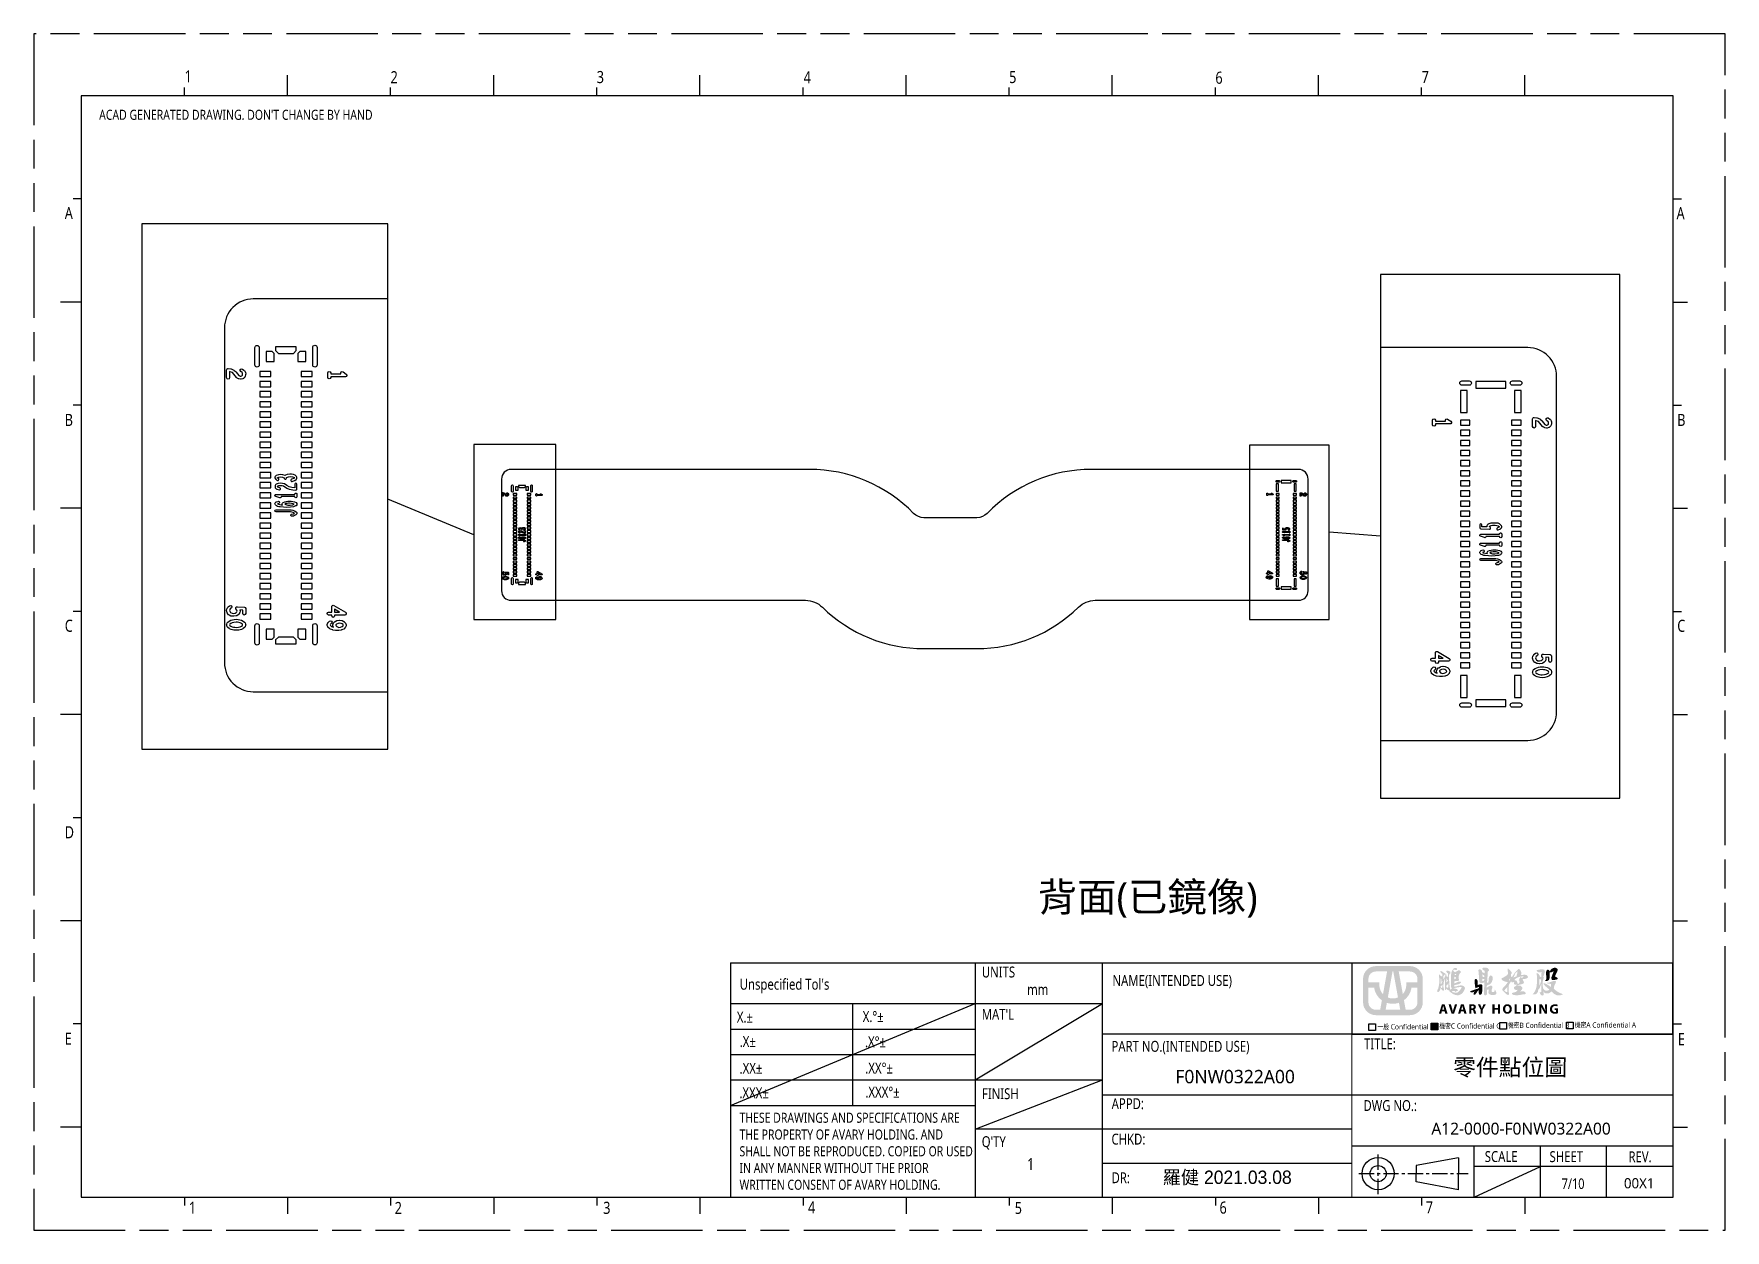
# Model space of a CAD drawing. Header units: millimetres. Extents: x 3228 to 3404, y -274 to -150.
import ezdxf

# ---------------------------------------------------------------- set-up
doc = ezdxf.new("R2010")
doc.units = ezdxf.units.MM
doc.linetypes.add('CENTER', pattern=[50.8, 31.75, -6.35, 6.35, -6.35])
doc.linetypes.add('PHANTOM', pattern=[29.5, 9.5, -1.5, 3, -1.5, 3, -1.5, 9.5])
doc.layers.get('0').update_dxf_attribs({"lineweight": 25})
doc.layers.add('0PAPERF', color=2, linetype='PHANTOM', plot=False)
for name, color, linetype in [('2_layer0', 1, 'Continuous'), ('3_layer1', 2, 'Continuous'), ('OUTLINE', 1, 'Continuous'), ('图层 1', 7, 'Continuous'), ('鵬鼎', 5, 'Continuous')]:
    doc.layers.add(name, color=color, linetype=linetype)
for name, color, linetype, lineweight in [('DIM', 100, 'Continuous', 15), ('備註', 1, 'Continuous', 20), ('尺寸線', 3, 'Continuous', 20)]:
    doc.layers.add(name, color=color, linetype=linetype, lineweight=lineweight)
doc.styles.add('SIMPLEX', font='SIMPLEX.SHX')
doc.styles.get("Standard").update_dxf_attribs({"font": 'SIMPLEX.SHX', "width": 0.8, "height": 4})

msp = doc.modelspace()

# ---------------------------------------------------------------- texts
at = {"color": 0}
for s, insert, char_height, width, attachment_point in [('{\\fMicrosoft JhengHei|b0|i0|c136|p0;UNITS}', (3326.93, -246.56), 1.1306, 5.2588, 1), ('{\\fMicrosoft JhengHei|b0|i0|c136|p0;NAME(INTENDED USE)}', (3340.5, -247.44), 1.1306, 22.3596, 1), ('{\\fMicrosoft JhengHei|b0|i0|c136|p0;mm}', (3331.64, -248.38), 1.1306, 5.2588, 1), ('{\\fMicrosoft JhengHei|b0|i0|c136|p0;X.%%P}', (3301.47, -251.25), 1.1306, 5.2588, 1), ('{\\fMicrosoft JhengHei|b0|i0|c136|p0;X.%%D%%P}', (3314.55, -251.19), 1.1306, 5.2588, 1), ("{\\fMicrosoft JhengHei|b0|i0|c136|p0;MAT'L}", (3326.92, -250.96), 1.1306, 5.2588, 1), ('{\\fMicrosoft JhengHei|b0|i0|c136|p0;.X%%P}', (3301.77, -253.78), 1.1306, 1.921, 1), ('{\\fMicrosoft JhengHei|b0|i0|c136|p0;.X%%D%%P}', (3314.79, -253.81), 1.1306, 5.2588, 1), ('{\\fMicrosoft JhengHei|b0|i0|c136|p0;PART NO.(INTENDED USE)}', (3340.4, -254.28), 1.1306, 22.9138, 1), ('{\\fMicrosoft JhengHei|b0|i0|c136|p0;TITLE:}', (3366.65, -254.02), 1.1306, 5.2588, 1), ('{\\fMicrosoft JhengHei|b0|i0|c136|p0;.XX%%P}', (3301.76, -256.56), 1.1306, 5.2588, 1), ('{\\fMicrosoft JhengHei|b0|i0|c136|p0;.XX%%D%%P}', (3314.82, -256.54), 1.1306, 5.2588, 1), ('{\\fMicrosoft JhengHei|b0|i0|c136|p18;\\W1;\\C256;F0NW0322A00}', (3353.25, -258), 1.3922, 20.8895, 5), ('{\\fMicrosoft JhengHei|b0|i0|c136|p0;.XXX%%P}', (3301.74, -259.11), 1.1306, 5.2588, 1), ('{\\fMicrosoft JhengHei|b0|i0|c136|p0;.XXX%%D%%P}', (3314.83, -259.04), 1.1306, 5.2588, 1), ('{\\fMicrosoft JhengHei|b0|i0|c136|p0;FINISH}', (3326.94, -259.2), 1.1306, 5.2588, 1), ('{\\fMicrosoft JhengHei|b0|i0|c136|p0;APPD:}', (3340.42, -260.24), 1.1306, 5.2588, 1), ('{\\fMicrosoft JhengHei|b0|i0|c136|p0;DWG NO.:}', (3366.58, -260.43), 1.1306, 9.0419, 1), ('{\\fMicrosoft JhengHei|b0|i0|c136|p18;\\W1;\\C256;A12-0000-F0NW0322A00}', (3382.96, -263.4), 1.237, 20.8895, 5), ("{\\fMicrosoft JhengHei|b0|i0|c136|p0;Q'TY}", (3326.92, -264.18), 1.1306, 3.8767, 1), ('{\\fMicrosoft JhengHei|b0|i0|c136|p0;CHKD:}', (3340.4, -263.92), 1.1306, 5.2588, 1), ('{\\fMicrosoft JhengHei|b0|i0|c136|p0;\\H1.244111x;SCALE} ', (3379.19, -265.73), 0.9088, 5.2563, 1), ('{\\fMicrosoft JhengHei|b0|i0|c136|p0;SHEET}', (3385.92, -265.74), 1.1306, 5.757, 1), ('{\\fMicrosoft JhengHei|b0|i0|c136|p0;REV.}', (3394.12, -265.75), 1.1306, 5.757, 1), ('{\\fMicrosoft JhengHei|b0|i0|c136|p0;DR:}', (3340.41, -267.93), 1.1306, 5.2588, 1), ('{\\fMicrosoft JhengHei|b0|i0|c136|p0;7/10}', (3387.18, -268.57), 1.0905, 5.757, 1)]:
    msp.add_mtext(s, dxfattribs=dict(at, insert=insert, char_height=char_height, width=width, attachment_point=attachment_point))
at = {"color": 2, "char_height": 0.5355, "attachment_point": 1}
for s, insert, width in [('{\\fMicrosoft JhengHei|b0|i0|c136|p18;\\C1;一般 Confidential}', (3368.04, -252.55), 7.3448), ('{\\fMicrosoft JhengHei|b0|i0|c136|p18;\\C1;\\fMicrosoft JhengHei|b0|i0|c136|p18;機密C \\fMicrosoft JhengHei|b0|i0|c136|p18;Confidential C}', (3374.47, -252.46), 6.9936), ('{\\fMicrosoft JhengHei|b0|i0|c136|p18;\\C1;機密B Confidential B}', (3381.6, -252.39), 6.9936), ('{\\fMicrosoft JhengHei|b0|i0|c136|p18;\\C1;機密A Confidential A}', (3388.54, -252.36), 6.9936)]:
    msp.add_mtext(s, dxfattribs=dict(at, insert=insert, width=width))
at = {"insert": (3375.88, -256.15), "char_height": 1.7403, "width": 25.441, "attachment_point": 1}
msp.add_mtext('{\\f新細明體|b0|i0|c136|p0;\\Q0.8;\\W1;零件點位圖}', dxfattribs=at)
at = {"color": 3, "insert": (3301.75, -261.74), "char_height": 1.04418, "width": 24.4819, "attachment_point": 1}
msp.add_mtext('{\\fMicrosoft JhengHei|b0|i0|c136|p0;THESE DRAWINGS AND SPECIFICATIONS ARE THE PROPERTY OF AVARY HOLDING. AND SHALL NOT BE REPRODUCED. COPIED OR USED IN ANY MANNER WITHOUT THE PRIOR WRITTEN CONSENT OF AVARY HOLDING.}', dxfattribs=at)
at = {"lineweight": 0, "insert": (3345.71, -267.75), "char_height": 1.3922, "width": 136.9688, "attachment_point": 1, "style": 'SIMPLEX'}
msp.add_mtext('{\\fPMingLiU|b0|i0|c136|p2;羅健 2021.03.08}', dxfattribs=at)
at = {"layer": 'DIM', "char_height": 1.2575, "width": 0.7656, "attachment_point": 1}
for s, insert in [('{\\fMicrosoft JhengHei|b0|i0|c136|p0;\\C0;1}', (3244.09, -153.44)), ('{\\fMicrosoft JhengHei|b0|i0|c136|p0;\\C0;2}', (3265.49, -153.54)), ('{\\fMicrosoft JhengHei|b0|i0|c136|p0;\\C0;3}', (3286.92, -153.52)), ('{\\fMicrosoft JhengHei|b0|i0|c136|p0;\\C0;4}', (3308.41, -153.56)), ('{\\fMicrosoft JhengHei|b0|i0|c136|p0;\\C0;5}', (3329.77, -153.52)), ('{\\fMicrosoft JhengHei|b0|i0|c136|p0;\\C0;6}', (3351.2, -153.59)), ('{\\fMicrosoft JhengHei|b0|i0|c136|p0;\\C0;7}', (3372.63, -153.51)), ('{\\fMicrosoft JhengHei|b0|i0|c136|p0;\\C0;1}', (3244.53, -270.98)), ('{\\fMicrosoft JhengHei|b0|i0|c136|p0;\\C0;2}', (3265.92, -271.01)), ('{\\fMicrosoft JhengHei|b0|i0|c136|p0;\\C0;3}', (3287.59, -270.99)), ('{\\fMicrosoft JhengHei|b0|i0|c136|p0;\\C0;4}', (3308.87, -270.94)), ('{\\fMicrosoft JhengHei|b0|i0|c136|p0;\\C0;5}', (3330.35, -271)), ('{\\fMicrosoft JhengHei|b0|i0|c136|p0;\\C0;6}', (3351.63, -270.97)), ('{\\fMicrosoft JhengHei|b0|i0|c136|p0;\\C0;7}', (3373.06, -270.95))]:
    msp.add_mtext(s, dxfattribs=dict(at, insert=insert))
at = {"layer": 'OUTLINE', "color": 2, "linetype": 'Continuous', "lineweight": 0, "insert": (3393.65, -268.54), "char_height": 1.0583, "width": 2.5652, "attachment_point": 1}
msp.add_mtext('{\\fMicrosoft JhengHei|b0|i0|c136|p0;\\W1;\\C0;00X1}', dxfattribs=at)
at = {"layer": '備註', "insert": (3332.73, -237.82), "char_height": 3.0072, "width": 37.9329, "attachment_point": 1, "style": 'SIMPLEX'}
msp.add_mtext('{\\fMicrosoft JhengHei|b0|i0|c136|p18;背面(已鏡像)}', dxfattribs=at)
at = {"layer": '備註', "color": 2, "lineweight": 0, "ltscale": 2, "insert": (3301.77, -247.83), "char_height": 1.1305, "attachment_point": 1}
msp.add_mtext("{\\fMicrosoft JhengHei|b0|i0|c136|p0;\\C0;Unspecified Tol's }", dxfattribs=at)
at = {"layer": '尺寸線', "linetype": 'Continuous', "insert": (3235.21, -157.55), "char_height": 1.0442, "width": 163.6268, "attachment_point": 1}
msp.add_mtext("{\\fMicrosoft JhengHei|b0|i0|c136|p0;ACAD GENERATED DRAWING. DON'T CHANGE BY HAND}", dxfattribs=at)
at = {"layer": '鵬鼎', "char_height": 1.2575, "width": 2.3719, "attachment_point": 1}
for s, insert in [('{\\fMicrosoft JhengHei|b0|i0|c136|p0;\\C0;A}', (3231.64, -167.65)), ('{\\fMicrosoft JhengHei|b0|i0|c136|p0;\\C0;A}', (3399.12, -167.67)), ('{\\fMicrosoft JhengHei|b0|i0|c136|p0;\\C0;B}', (3231.64, -189.14)), ('{\\fMicrosoft JhengHei|b0|i0|c136|p0;\\C0;B}', (3399.19, -189.14)), ('{\\fMicrosoft JhengHei|b0|i0|c136|p0;\\C0;C}', (3231.64, -210.52)), ('{\\fMicrosoft JhengHei|b0|i0|c136|p0;\\C0;C}', (3399.19, -210.53)), ('{\\fMicrosoft JhengHei|b0|i0|c136|p0;\\C0;D}', (3231.64, -231.98)), ('{\\fMicrosoft JhengHei|b0|i0|c136|p0;\\C0;E}', (3231.64, -253.42)), ('{\\fMicrosoft JhengHei|b0|i0|c136|p0;\\C0;E}', (3399.25, -253.47))]:
    msp.add_mtext(s, dxfattribs=dict(at, insert=insert))
at = {"layer": '鵬鼎', "color": 0, "insert": (3331.64, -266.46), "char_height": 1.237, "width": 1.2247, "attachment_point": 1}
msp.add_mtext('{\\fMicrosoft JhengHei|b0|i0|c136|p0;1}', dxfattribs=at)

# ---------------------------------------------------------------- blocks, each defined once
blk = doc.blocks.new('6')
at = {"layer": '图层 1', "true_color": 0xf50613}
h = blk.add_hatch(color=1, dxfattribs=at)
h.dxf.hatch_style = 2
edge = h.paths.add_edge_path()
edge.add_spline(control_points=[(-0.84, 7.1), (-0.84, 7.1), (0.89, -2.45), (0.89, -2.45), (0.31, -2.7), (-0.33, -2.83), (-1.01, -2.83), (-1.66, -2.83), (-2.28, -2.71), (-2.84, -2.48), (-2.84, -2.48), (-1.11, 7.1), (-1.11, 7.1), (-1.11, 7.1), (-0.84, 7.1), (-0.84, 7.1)], knot_values=[0, 0, 0, 0, 1, 1, 1, 2, 2, 2, 3, 3, 3, 4, 4, 4, 5, 5, 5, 5], degree=3, periodic=1)
edge = h.paths.add_edge_path()
edge.add_spline(control_points=[(5.31, 9.08), (5.31, 9.08), (-7.25, 9.08), (-7.25, 9.08), (-9.86, 9.08), (-11.98, 6.96), (-11.98, 4.35), (-11.98, 4.35), (-11.98, -4.27), (-11.98, -4.27), (-11.98, -6.88), (-9.86, -9), (-7.25, -9), (-7.25, -9), (5.31, -9), (5.31, -9), (7.91, -9), (10.04, -6.88), (10.04, -4.27), (10.04, -4.27), (10.04, 4.35), (10.04, 4.35), (10.04, 6.96), (7.91, 9.08), (5.31, 9.08)], knot_values=[0, 0, 0, 0, 0.352778, 0.352778, 0.352778, 0.705556, 0.705556, 0.705556, 1.058334, 1.058334, 1.058334, 1.411112, 1.411112, 1.411112, 1.76389, 1.76389, 1.76389, 2.116668, 2.116668, 2.116668, 2.469446, 2.469446, 2.469446, 2.822224, 2.822224, 2.822224, 2.822224], degree=3, periodic=0)
edge.add_line((5.31, 9.08), (5.31, 9.08))
edge = h.paths.add_edge_path()
edge.add_spline(control_points=[(8.06, 4.35), (8.06, 4.35), (8.06, 3.12), (8.06, 3.12), (8.06, 3.12), (3.96, 3.12), (3.96, 3.12), (3.96, 3.12), (3.96, 2.13), (3.96, 2.13), (3.96, 0.86), (3.47, -0.31), (2.68, -1.19), (2.68, -1.19), (1.17, 7.1), (1.17, 7.1), (1.17, 7.1), (5.31, 7.1), (5.31, 7.1), (6.82, 7.1), (8.06, 5.87), (8.06, 4.35)], knot_values=[0, 0, 0, 0, 0.352778, 0.352778, 0.352778, 0.705556, 0.705556, 0.705556, 1.058334, 1.058334, 1.058334, 1.411112, 1.411112, 1.411112, 1.76389, 1.76389, 1.76389, 2.116668, 2.116668, 2.116668, 2.469446, 2.469446, 2.469446, 2.469446], degree=3, periodic=0)
edge.add_line((8.06, 4.35), (8.06, 4.35))
edge = h.paths.add_edge_path()
edge.add_spline(control_points=[(-1.01, -4.81), (-0.22, -4.81), (0.54, -4.67), (1.25, -4.43), (1.25, -4.43), (1.72, -7.02), (1.72, -7.02), (1.72, -7.02), (-3.67, -7.02), (-3.67, -7.02), (-3.67, -7.02), (-3.2, -4.45), (-3.2, -4.45), (-2.51, -4.68), (-1.78, -4.81), (-1.01, -4.81)], knot_values=[0, 0, 0, 0, 0.352778, 0.352778, 0.352778, 0.705556, 0.705556, 0.705556, 1.058334, 1.058334, 1.058334, 1.411112, 1.411112, 1.411112, 1.76389, 1.76389, 1.76389, 1.76389], degree=3, periodic=0)
edge.add_line((-1.01, -4.81), (-1.01, -4.81))
edge = h.paths.add_edge_path()
edge.add_spline(control_points=[(-7.25, 7.1), (-7.25, 7.1), (-3.12, 7.1), (-3.12, 7.1), (-3.12, 7.1), (-4.63, -1.25), (-4.63, -1.25), (-5.46, -0.37), (-5.98, 0.82), (-5.98, 2.13), (-5.98, 2.13), (-5.98, 3.12), (-5.98, 3.12), (-5.98, 3.12), (-10, 3.12), (-10, 3.12), (-10, 3.12), (-10, 4.35), (-10, 4.35), (-10, 5.87), (-8.77, 7.1), (-7.25, 7.1)], knot_values=[0, 0, 0, 0, 0.352778, 0.352778, 0.352778, 0.705556, 0.705556, 0.705556, 1.058334, 1.058334, 1.058334, 1.411112, 1.411112, 1.411112, 1.76389, 1.76389, 1.76389, 2.116668, 2.116668, 2.116668, 2.469446, 2.469446, 2.469446, 2.469446], degree=3, periodic=0)
edge.add_line((-7.25, 7.1), (-7.25, 7.1))
edge = h.paths.add_edge_path()
edge.add_spline(control_points=[(-10, -4.27), (-10, -4.27), (-10, 1.14), (-10, 1.14), (-10, 1.14), (-7.89, 1.14), (-7.89, 1.14), (-7.61, -0.77), (-6.55, -2.44), (-5.04, -3.52), (-5.04, -3.52), (-5.68, -7.02), (-5.68, -7.02), (-5.68, -7.02), (-7.25, -7.02), (-7.25, -7.02), (-8.77, -7.02), (-10, -5.79), (-10, -4.27)], knot_values=[0, 0, 0, 0, 0.352778, 0.352778, 0.352778, 0.705556, 0.705556, 0.705556, 1.058334, 1.058334, 1.058334, 1.411112, 1.411112, 1.411112, 1.76389, 1.76389, 1.76389, 2.116668, 2.116668, 2.116668, 2.116668], degree=3, periodic=0)
edge.add_line((-10, -4.27), (-10, -4.27))
edge = h.paths.add_edge_path()
edge.add_spline(control_points=[(5.31, -7.02), (5.31, -7.02), (3.73, -7.02), (3.73, -7.02), (3.73, -7.02), (3.09, -3.47), (3.09, -3.47), (4.56, -2.39), (5.6, -0.75), (5.87, 1.14), (5.87, 1.14), (8.06, 1.14), (8.06, 1.14), (8.06, 1.14), (8.06, -4.27), (8.06, -4.27), (8.06, -5.79), (6.82, -7.02), (5.31, -7.02)], knot_values=[0, 0, 0, 0, 0.352778, 0.352778, 0.352778, 0.705556, 0.705556, 0.705556, 1.058334, 1.058334, 1.058334, 1.411112, 1.411112, 1.411112, 1.76389, 1.76389, 1.76389, 2.116668, 2.116668, 2.116668, 2.116668], degree=3, periodic=0)
edge.add_line((5.31, -7.02), (5.31, -7.02))
at = {"layer": '图层 1', "true_color": 0x000099}
h = blk.add_hatch(color=174, dxfattribs=at)
h.dxf.hatch_style = 2
edge = h.paths.add_edge_path()
edge.add_spline(control_points=[(21.7, 4.45), (21.7, 4.45), (21.7, 4.7), (21.7, 4.7), (21.7, 4.7), (21.7, 4.95), (21.7, 4.95), (21.7, 4.95), (21.7, 5.15), (21.7, 5.15), (21.73, 5.12), (21.77, 5.09), (21.81, 5.06), (21.86, 5.03), (21.91, 5.01), (21.97, 5.01), (22.03, 4.98), (22.09, 4.97), (22.13, 4.97), (22.13, 4.97), (22.24, 4.97), (22.24, 4.97), (22.24, 4.97), (22.24, 4.88), (22.24, 4.88), (22.24, 4.88), (22.24, 4.74), (22.24, 4.74), (22.24, 4.74), (22.24, 4.61), (22.24, 4.61), (22.24, 4.61), (22.24, 4.52), (22.24, 4.52), (22.24, 4.52), (22.2, 4.52), (22.2, 4.52), (22.14, 4.49), (22.08, 4.44), (22.02, 4.38), (21.93, 4.35), (21.82, 4.31), (21.7, 4.25), (21.7, 4.25), (21.7, 4.45), (21.7, 4.45)], knot_values=[0, 0, 0, 0, 1, 1, 1, 2, 2, 2, 3, 3, 3, 4, 4, 4, 5, 5, 5, 6, 6, 6, 7, 7, 7, 8, 8, 8, 9, 9, 9, 10, 10, 10, 11, 11, 11, 12, 12, 12, 13, 13, 13, 14, 14, 14, 15, 15, 15, 15], degree=3, periodic=1)
edge = h.paths.add_edge_path()
edge.add_spline(control_points=[(16.6, 4.04), (16.6, 4.21), (16.61, 4.34), (16.64, 4.43), (16.67, 4.46), (16.72, 4.44), (16.78, 4.38), (16.81, 4.35), (16.84, 4.28), (16.87, 4.16), (16.87, 4.16), (16.87, 3.88), (16.87, 3.88), (16.84, 3.82), (16.82, 3.78), (16.82, 3.75), (16.82, 3.63), (16.81, 3.52), (16.8, 3.43), (16.78, 3.34), (16.81, 3.32), (16.87, 3.36), (16.93, 3.41), (16.99, 3.46), (17.05, 3.52), (17.11, 3.58), (17.17, 3.63), (17.23, 3.66), (17.23, 3.66), (17.23, 3.59), (17.23, 3.59), (17.23, 3.59), (17.23, 3.5), (17.23, 3.5), (17.23, 3.5), (17.23, 3.39), (17.23, 3.39), (17.23, 3.39), (17.23, 3.3), (17.23, 3.3), (17.17, 3.27), (17.12, 3.22), (17.09, 3.16), (17.06, 3.07), (17.03, 2.97), (16.98, 2.85), (16.93, 2.72), (16.88, 2.63), (16.82, 2.57), (16.79, 2.48), (16.76, 2.42), (16.73, 2.39), (16.7, 2.48), (16.67, 2.61), (16.64, 2.78), (16.61, 2.94), (16.6, 3.15), (16.6, 3.41), (16.6, 3.41), (16.6, 4.04), (16.6, 4.04)], knot_values=[0, 0, 0, 0, 1, 1, 1, 2, 2, 2, 3, 3, 3, 4, 4, 4, 5, 5, 5, 6, 6, 6, 7, 7, 7, 8, 8, 8, 9, 9, 9, 10, 10, 10, 11, 11, 11, 12, 12, 12, 13, 13, 13, 14, 14, 14, 15, 15, 15, 16, 16, 16, 17, 17, 17, 18, 18, 18, 19, 19, 19, 20, 20, 20, 20], degree=3, periodic=1)
edge = h.paths.add_edge_path()
edge.add_spline(control_points=[(18.72, 4.06), (18.72, 4.34), (18.74, 4.49), (18.79, 4.52), (18.83, 4.55), (18.88, 4.49), (18.95, 4.34), (18.91, 4.19), (18.88, 4.04), (18.85, 3.91), (18.82, 3.77), (18.84, 3.7), (18.9, 3.7), (18.93, 3.73), (18.99, 3.79), (19.08, 3.88), (19.17, 3.97), (19.25, 4.05), (19.31, 4.11), (19.31, 4.11), (19.31, 4.06), (19.31, 4.06), (19.31, 4.06), (19.35, 4.02), (19.35, 4.02), (19.35, 4.02), (19.35, 3.97), (19.35, 3.97), (19.35, 3.97), (19.4, 3.93), (19.4, 3.93), (19.37, 3.9), (19.33, 3.84), (19.28, 3.75), (19.24, 3.66), (19.17, 3.55), (19.08, 3.43), (18.99, 3.31), (18.92, 3.22), (18.88, 3.16), (18.83, 3.1), (18.78, 3.07), (18.72, 3.07), (18.72, 3.07), (18.72, 4.06), (18.72, 4.06)], knot_values=[0, 0, 0, 0, 1, 1, 1, 2, 2, 2, 3, 3, 3, 4, 4, 4, 5, 5, 5, 6, 6, 6, 7, 7, 7, 8, 8, 8, 9, 9, 9, 10, 10, 10, 11, 11, 11, 12, 12, 12, 13, 13, 13, 14, 14, 14, 15, 15, 15, 15], degree=3, periodic=1)
edge = h.paths.add_edge_path()
edge.add_spline(control_points=[(25.27, 1.54), (25.12, 1.71), (24.91, 1.84), (24.64, 1.9), (24.34, 1.96), (24.07, 1.97), (23.83, 1.94), (23.58, 1.91), (23.37, 1.88), (23.19, 1.85), (22.76, 1.72), (22.15, 1.58), (22.15, 1.58), (22.12, 1.58), (22.09, 1.57), (22.04, 1.56), (22, 1.54), (21.94, 1.53), (21.88, 1.51), (21.82, 1.5), (21.77, 1.48), (21.72, 1.47), (21.68, 1.45), (21.64, 1.43), (21.61, 1.4), (21.61, 1.4), (21.61, 1.56), (21.61, 1.56), (21.61, 1.56), (21.61, 1.76), (21.61, 1.76), (21.64, 1.82), (21.66, 1.88), (21.68, 1.94), (21.69, 2), (21.7, 2.06), (21.7, 2.12), (21.7, 2.12), (21.79, 2.12), (21.79, 2.12), (21.82, 2.12), (21.87, 2.13), (21.93, 2.14), (21.99, 2.16), (22.04, 2.17), (22.09, 2.17), (22.11, 2.17), (22.12, 2.17), (22.14, 2.18), (22.14, 2.18), (22.15, 2.21), (22.15, 2.21), (22.15, 2.21), (22.53, 2.26), (22.68, 2.29), (22.84, 2.32), (23.19, 2.39), (23.19, 2.39), (23.37, 2.45), (23.56, 2.54), (23.76, 2.66), (23.95, 2.79), (24.07, 2.92), (24.1, 3.07), (24.16, 3.19), (24.08, 3.28), (23.87, 3.34), (23.71, 3.36), (23.53, 3.37), (23.35, 3.38), (23.14, 3.36), (22.94, 3.21), (22.75, 3.14), (22.55, 3.06), (22.15, 2.89), (22.15, 2.89), (22.09, 2.89), (22.03, 2.88), (21.97, 2.85), (21.91, 2.81), (21.86, 2.79), (21.81, 2.75), (21.77, 2.72), (21.73, 2.71), (21.7, 2.71), (21.7, 2.71), (21.7, 2.87), (21.7, 2.87), (21.7, 2.87), (21.7, 3.09), (21.7, 3.09), (21.7, 3.09), (21.7, 3.34), (21.7, 3.34), (21.7, 3.34), (21.7, 3.48), (21.7, 3.48), (21.7, 3.48), (22.36, 3.6), (22.6, 3.61), (22.84, 3.62), (22.93, 3.53), (23.04, 3.53), (23.15, 3.53), (23.26, 3.61), (23.26, 3.61), (23.28, 3.73), (23.3, 3.88), (23.33, 4.04), (23.36, 4.21), (23.36, 4.34), (23.33, 4.43), (23.3, 4.49), (23.25, 4.52), (23.19, 4.52), (23.19, 4.64), (23.21, 4.8), (23.24, 5.01), (23.24, 5.22), (23.28, 5.47), (23.37, 5.76), (23.46, 6.05), (23.57, 6.27), (23.69, 6.44), (23.81, 6.6), (23.92, 6.7), (24.01, 6.73), (24.07, 6.76), (24.1, 6.84), (24.1, 6.96), (24.07, 7.08), (23.96, 7.21), (23.78, 7.36), (23.6, 7.51), (23.42, 7.57), (23.24, 7.54), (23.06, 7.51), (22.92, 7.44), (22.83, 7.32), (22.8, 7.29), (22.76, 7.26), (22.7, 7.23), (22.61, 7.2), (22.5, 7.14), (22.38, 7.05), (22.23, 6.99), (22.12, 6.94), (22.06, 6.89), (22, 6.84), (21.97, 6.81), (21.97, 6.78), (21.97, 6.81), (21.93, 6.84), (21.84, 6.89), (21.75, 6.94), (21.63, 7.02), (21.48, 7.14), (21.32, 7.26), (21.25, 7.37), (21.25, 7.48), (21.25, 7.58), (21.3, 7.66), (21.39, 7.73), (21.45, 7.75), (21.52, 7.77), (21.61, 7.77), (21.67, 7.77), (21.77, 7.75), (21.91, 7.73), (22.04, 7.69), (22.16, 7.68), (22.27, 7.68), (22.37, 7.68), (22.47, 7.69), (22.56, 7.73), (22.65, 7.82), (22.7, 7.92), (22.7, 8.04), (22.7, 8.16), (22.59, 8.27), (22.38, 8.36), (22.2, 8.42), (22.02, 8.43), (21.84, 8.4), (21.66, 8.37), (21.54, 8.31), (21.48, 8.22), (21.3, 8.04), (21.12, 7.83), (20.96, 7.59), (20.79, 7.35), (20.67, 7.07), (20.59, 6.75), (20.52, 6.44), (20.48, 6.13), (20.48, 5.83), (20.48, 5.83), (20.48, 4.97), (20.48, 4.97), (20.48, 4.88), (20.47, 4.65), (20.44, 4.29), (20.41, 3.93), (20.39, 3.43), (20.39, 2.8), (20.36, 2.2), (20.39, 1.73), (20.48, 1.4), (20.54, 1.08), (20.63, 0.88), (20.74, 0.82), (20.81, 0.78), (20.86, 0.76), (20.86, 0.76), (20.62, 0.74), (20.13, 0.41), (20.13, 0.41), (20.13, 0.41), (20.08, 0.57), (20.08, 0.63), (20.04, 0.78), (20, 1.11), (19.94, 1.6), (19.88, 2.1), (19.82, 2.75), (19.76, 3.57), (19.7, 4.38), (19.68, 5), (19.71, 5.42), (19.74, 5.84), (19.8, 6.1), (19.89, 6.19), (20.13, 6.28), (20.26, 6.44), (20.26, 6.66), (20.26, 6.89), (20.08, 7.08), (19.74, 7.25), (19.39, 7.42), (19.12, 7.47), (18.92, 7.41), (18.73, 7.35), (18.64, 7.23), (18.67, 7.05), (18.7, 7.02), (18.73, 6.97), (18.74, 6.91), (18.76, 6.85), (18.81, 6.79), (18.9, 6.73), (18.96, 6.64), (19.02, 6.58), (19.08, 6.55), (19.17, 6.49), (19.25, 6.44), (19.31, 6.42), (19.31, 6.35), (19.31, 6.27), (19.33, 6.17), (19.34, 6.06), (19.35, 5.93), (19.35, 5.78), (19.35, 5.63), (19.36, 5.5), (19.37, 5.4), (19.39, 5.29), (19.4, 5.21), (19.4, 5.15), (19.31, 5.18), (19.22, 5.21), (19.13, 5.24), (19.13, 5.24), (18.85, 5.24), (18.85, 5.24), (18.82, 5.3), (18.8, 5.37), (18.79, 5.44), (18.77, 5.52), (18.76, 5.62), (18.74, 5.74), (18.73, 5.86), (18.7, 5.96), (18.65, 6.05), (18.61, 6.14), (18.57, 6.23), (18.54, 6.33), (18.51, 6.35), (18.49, 6.37), (18.47, 6.37), (18.46, 6.37), (18.43, 6.33), (18.4, 6.23), (18.37, 6.14), (18.36, 6.02), (18.36, 5.87), (18.36, 5.87), (18.36, 5.51), (18.36, 5.51), (18.24, 5.3), (18.13, 5.09), (18.04, 4.88), (17.92, 4.67), (17.8, 4.44), (17.68, 4.2), (17.68, 4.26), (17.67, 4.34), (17.66, 4.45), (17.64, 4.55), (17.63, 4.67), (17.63, 4.81), (17.63, 4.95), (17.63, 5.06), (17.61, 5.15), (17.6, 5.24), (17.59, 5.33), (17.59, 5.42), (17.68, 5.48), (17.79, 5.57), (17.91, 5.69), (18.03, 5.81), (18.12, 5.95), (18.18, 6.1), (18.24, 6.25), (18.21, 6.37), (18.09, 6.46), (17.97, 6.55), (17.83, 6.63), (17.68, 6.69), (17.44, 6.93), (17.2, 7.1), (16.96, 7.21), (16.72, 7.31), (16.58, 7.28), (16.55, 7.12), (16.52, 6.95), (16.58, 6.78), (16.73, 6.6), (16.88, 6.42), (17.05, 6.31), (17.23, 6.28), (17.23, 6.28), (17.23, 6.05), (17.23, 6.05), (17.23, 6.05), (17.23, 5.74), (17.23, 5.74), (17.23, 5.74), (17.23, 5.42), (17.23, 5.42), (17.23, 5.42), (17.23, 5.26), (17.23, 5.26), (17.23, 5.25), (17.21, 5.25), (17.16, 5.29), (17.12, 5.31), (17.05, 5.34), (16.96, 5.35), (16.87, 5.37), (16.76, 5.39), (16.64, 5.42), (16.61, 5.45), (16.58, 5.5), (16.55, 5.56), (16.52, 5.59), (16.49, 5.63), (16.46, 5.69), (16.4, 5.75), (16.35, 5.81), (16.32, 5.87), (16.29, 5.9), (16.26, 5.93), (16.23, 5.96), (16.14, 5.99), (16.08, 5.95), (16.05, 5.83), (16.02, 5.68), (16.02, 5.44), (16.05, 5.1), (16.08, 4.77), (16.11, 4.41), (16.14, 4.02), (16.14, 4.02), (16.14, 3.25), (16.14, 3.25), (16.11, 2.95), (16.07, 2.59), (16.01, 2.17), (15.92, 1.75), (15.84, 1.38), (15.78, 1.08), (15.69, 0.78), (15.63, 0.56), (15.6, 0.4), (15.57, 0.4), (15.55, 0.42), (15.53, 0.45), (15.52, 0.48), (15.5, 0.51), (15.47, 0.54), (15.44, 0.48), (15.42, 0.43), (15.42, 0.4), (15.36, 0.13), (15.35, -0.09), (15.38, -0.27), (15.41, -0.48), (15.51, -0.56), (15.69, -0.5), (15.87, -0.44), (16.04, -0.3), (16.19, -0.09), (16.31, 0.12), (16.4, 0.3), (16.46, 0.45), (16.46, 0.45), (16.46, 0.54), (16.46, 0.54), (16.46, 0.57), (16.48, 0.63), (16.51, 0.72), (16.51, 0.78), (16.51, 0.84), (16.53, 0.9), (16.54, 0.96), (16.55, 1.02), (16.55, 1.08), (16.58, 1.02), (16.64, 0.92), (16.73, 0.79), (16.82, 0.65), (16.94, 0.5), (17.09, 0.34), (17.24, 0.17), (17.38, 0.07), (17.5, 0.04), (17.62, 0.01), (17.71, 0.04), (17.77, 0.13), (17.8, 0.13), (17.83, 0.16), (17.86, 0.22), (17.86, 0.22), (17.86, 0.4), (17.86, 0.4), (17.89, 0.47), (17.89, 0.54), (17.86, 0.63), (17.83, 0.69), (17.8, 0.75), (17.77, 0.81), (17.71, 0.93), (17.66, 1.16), (17.63, 1.49), (17.6, 1.79), (17.63, 2.2), (17.7, 2.71), (17.78, 3.22), (17.88, 3.64), (18, 3.97), (18.09, 4.28), (18.18, 4.49), (18.27, 4.61), (18.24, 4.49), (18.22, 4.35), (18.22, 4.2), (18.22, 4.2), (18.22, 3.7), (18.22, 3.7), (18.22, 3.7), (18.22, 3.21), (18.22, 3.21), (18.22, 3.06), (18.22, 2.88), (18.2, 2.66), (18.18, 2.45), (18.18, 2.21), (18.18, 1.92), (18.18, 1.92), (18.18, 1.17), (18.18, 1.17), (18.18, 0.96), (18.18, 0.79), (18.2, 0.65), (18.22, 0.52), (18.25, 0.4), (18.31, 0.31), (18.37, 0.22), (18.43, 0.21), (18.49, 0.27), (18.55, 0.3), (18.58, 0.38), (18.58, 0.5), (18.58, 0.62), (18.57, 0.72), (18.54, 0.81), (18.63, 0.78), (18.72, 0.72), (18.81, 0.63), (18.9, 0.54), (19.02, 0.45), (19.17, 0.36), (19.29, 0.27), (19.41, 0.21), (19.53, 0.18), (19.65, 0.15), (19.77, 0.13), (19.89, 0.13), (19.83, 0.01), (19.82, -0.09), (19.85, -0.18), (19.9, -0.29), (20.01, -0.39), (20.18, -0.5), (20.18, -0.5), (20.18, -0.5), (20.19, -0.5), (20.41, -0.67), (20.77, -0.88), (20.91, -1), (20.94, -1.02), (20.98, -1.04), (21.02, -1.07), (21.02, -1.08), (21.02, -1.08), (21.02, -1.09), (21.08, -1.12), (21.16, -1.16), (21.25, -1.22), (21.34, -1.25), (21.45, -1.3), (21.57, -1.36), (21.9, -1.51), (22.29, -1.61), (22.74, -1.67), (23.19, -1.7), (23.66, -1.57), (24.14, -1.27), (24.59, -0.94), (24.93, -0.56), (25.16, -0.14), (25.38, 0.29), (25.53, 0.66), (25.59, 0.99), (25.53, 1.17), (25.42, 1.35), (25.27, 1.54)], knot_values=[0, 0, 0, 0, 0.352778, 0.352778, 0.352778, 0.705556, 0.705556, 0.705556, 1.058334, 1.058334, 1.058334, 1.411112, 1.411112, 1.411112, 1.76389, 1.76389, 1.76389, 2.116668, 2.116668, 2.116668, 2.469446, 2.469446, 2.469446, 2.822224, 2.822224, 2.822224, 3.175002, 3.175002, 3.175002, 3.52778, 3.52778, 3.52778, 3.880558, 3.880558, 3.880558, 4.233336, 4.233336, 4.233336, 4.586114, 4.586114, 4.586114, 4.938892, 4.938892, 4.938892, 5.29167, 5.29167, 5.29167, 5.644448, 5.644448, 5.644448, 5.997226, 5.997226, 5.997226, 6.350004, 6.350004, 6.350004, 6.702782, 6.702782, 6.702782, 7.05556, 7.05556, 7.05556, 7.408338, 7.408338, 7.408338, 7.761116, 7.761116, 7.761116, 8.113894, 8.113894, 8.113894, 8.466672, 8.466672, 8.466672, 8.81945, 8.81945, 8.81945, 9.172228, 9.172228, 9.172228, 9.525006, 9.525006, 9.525006, 9.877784, 9.877784, 9.877784, 10.230562, 10.230562, 10.230562, 10.58334, 10.58334, 10.58334, 10.936118, 10.936118, 10.936118, 11.288896, 11.288896, 11.288896, 11.641674, 11.641674, 11.641674, 11.994452, 11.994452, 11.994452, 12.34723, 12.34723, 12.34723, 12.700008, 12.700008, 12.700008, 13.052786, 13.052786, 13.052786, 13.405564, 13.405564, 13.405564, 13.758342, 13.758342, 13.758342, 14.11112, 14.11112, 14.11112, 14.463898, 14.463898, 14.463898, 14.816676, 14.816676, 14.816676, 15.169454, 15.169454, 15.169454, 15.522232, 15.522232, 15.522232, 15.87501, 15.87501, 15.87501, 16.227788, 16.227788, 16.227788, 16.580566, 16.580566, 16.580566, 16.933344, 16.933344, 16.933344, 17.286123, 17.286123, 17.286123, 17.638901, 17.638901, 17.638901, 17.991679, 17.991679, 17.991679, 18.344457, 18.344457, 18.344457, 18.697235, 18.697235, 18.697235, 19.050013, 19.050013, 19.050013, 19.402791, 19.402791, 19.402791, 19.755569, 19.755569, 19.755569, 20.108347, 20.108347, 20.108347, 20.461125, 20.461125, 20.461125, 20.813903, 20.813903, 20.813903, 21.166681, 21.166681, 21.166681, 21.519459, 21.519459, 21.519459, 21.872237, 21.872237, 21.872237, 22.225015, 22.225015, 22.225015, 22.577793, 22.577793, 22.577793, 22.930571, 22.930571, 22.930571, 23.283349, 23.283349, 23.283349, 23.636127, 23.636127, 23.636127, 23.988905, 23.988905, 23.988905, 24.341683, 24.341683, 24.341683, 24.694461, 24.694461, 24.694461, 25.047239, 25.047239, 25.047239, 25.400017, 25.400017, 25.400017, 25.752795, 25.752795, 25.752795, 26.105573, 26.105573, 26.105573, 26.458351, 26.458351, 26.458351, 26.811129, 26.811129, 26.811129, 27.163907, 27.163907, 27.163907, 27.516685, 27.516685, 27.516685, 27.869463, 27.869463, 27.869463, 28.222241, 28.222241, 28.222241, 28.575019, 28.575019, 28.575019, 28.927797, 28.927797, 28.927797, 29.280575, 29.280575, 29.280575, 29.633353, 29.633353, 29.633353, 29.986131, 29.986131, 29.986131, 30.338909, 30.338909, 30.338909, 30.691687, 30.691687, 30.691687, 31.044465, 31.044465, 31.044465, 31.397243, 31.397243, 31.397243, 31.750021, 31.750021, 31.750021, 32.102799, 32.102799, 32.102799, 32.455577, 32.455577, 32.455577, 32.808355, 32.808355, 32.808355, 33.161133, 33.161133, 33.161133, 33.513911, 33.513911, 33.513911, 33.866689, 33.866689, 33.866689, 34.219467, 34.219467, 34.219467, 34.572245, 34.572245, 34.572245, 34.925023, 34.925023, 34.925023, 35.277801, 35.277801, 35.277801, 35.630579, 35.630579, 35.630579, 35.983357, 35.983357, 35.983357, 36.336135, 36.336135, 36.336135, 36.688913, 36.688913, 36.688913, 37.041691, 37.041691, 37.041691, 37.394469, 37.394469, 37.394469, 37.747247, 37.747247, 37.747247, 38.100025, 38.100025, 38.100025, 38.452803, 38.452803, 38.452803, 38.805581, 38.805581, 38.805581, 39.158359, 39.158359, 39.158359, 39.511137, 39.511137, 39.511137, 39.863915, 39.863915, 39.863915, 40.216693, 40.216693, 40.216693, 40.569471, 40.569471, 40.569471, 40.922249, 40.922249, 40.922249, 41.275027, 41.275027, 41.275027, 41.627805, 41.627805, 41.627805, 41.980583, 41.980583, 41.980583, 42.333361, 42.333361, 42.333361, 42.686139, 42.686139, 42.686139, 43.038917, 43.038917, 43.038917, 43.391695, 43.391695, 43.391695, 43.744473, 43.744473, 43.744473, 44.097251, 44.097251, 44.097251, 44.450029, 44.450029, 44.450029, 44.802807, 44.802807, 44.802807, 45.155585, 45.155585, 45.155585, 45.508363, 45.508363, 45.508363, 45.861141, 45.861141, 45.861141, 46.213919, 46.213919, 46.213919, 46.566697, 46.566697, 46.566697, 46.919475, 46.919475, 46.919475, 47.272253, 47.272253, 47.272253, 47.625031, 47.625031, 47.625031, 47.977809, 47.977809, 47.977809, 48.330587, 48.330587, 48.330587, 48.683365, 48.683365, 48.683365, 49.036143, 49.036143, 49.036143, 49.388921, 49.388921, 49.388921, 49.741699, 49.741699, 49.741699, 50.094477, 50.094477, 50.094477, 50.447255, 50.447255, 50.447255, 50.800033, 50.800033, 50.800033, 51.152812, 51.152812, 51.152812, 51.50559, 51.50559, 51.50559, 51.858368, 51.858368, 51.858368, 52.211146, 52.211146, 52.211146, 52.563924, 52.563924, 52.563924, 52.916702, 52.916702, 52.916702, 53.26948, 53.26948, 53.26948, 53.622258, 53.622258, 53.622258, 53.975036, 53.975036, 53.975036, 54.327814, 54.327814, 54.327814, 54.680592, 54.680592, 54.680592, 55.03337, 55.03337, 55.03337, 55.386148, 55.386148, 55.386148, 55.738926, 55.738926, 55.738926, 56.091704, 56.091704, 56.091704, 56.444482, 56.444482, 56.444482, 56.79726, 56.79726, 56.79726, 57.150038, 57.150038, 57.150038, 57.502816, 57.502816, 57.502816, 57.855594, 57.855594, 57.855594, 58.208372, 58.208372, 58.208372, 58.56115, 58.56115, 58.56115, 58.913928, 58.913928, 58.913928, 59.266706, 59.266706, 59.266706, 59.619484, 59.619484, 59.619484, 59.972262, 59.972262, 59.972262, 60.32504, 60.32504, 60.32504, 60.677818, 60.677818, 60.677818, 61.030596, 61.030596, 61.030596, 61.383374, 61.383374, 61.383374, 61.736152, 61.736152, 61.736152, 62.08893, 62.08893, 62.08893, 62.441708, 62.441708, 62.441708, 62.794486, 62.794486, 62.794486, 63.147264, 63.147264, 63.147264, 63.500042, 63.500042, 63.500042, 63.85282, 63.85282, 63.85282, 64.205598, 64.205598, 64.205598, 64.205598], degree=3, periodic=0)
edge.add_line((25.27, 1.54), (25.27, 1.54))
edge = h.paths.add_edge_path()
edge.add_spline(control_points=[(21.84, 6.01), (21.87, 6.07), (21.93, 6.11), (22.02, 6.14), (22.11, 6.17), (22.19, 6.19), (22.27, 6.19), (22.27, 6.19), (22.47, 6.19), (22.47, 6.19), (22.44, 6.16), (22.42, 6.13), (22.42, 6.1), (22.39, 6.07), (22.36, 6.04), (22.33, 6.01), (22.33, 5.95), (22.32, 5.92), (22.29, 5.92), (22.29, 5.89), (22.27, 5.86), (22.24, 5.83), (22.24, 5.83), (22.15, 5.83), (22.15, 5.83), (22.15, 5.83), (22.02, 5.83), (22.02, 5.83), (22.02, 5.83), (21.88, 5.83), (21.88, 5.83), (21.88, 5.83), (21.79, 5.83), (21.79, 5.83), (21.79, 5.89), (21.81, 5.95), (21.84, 6.01)], knot_values=[0, 0, 0, 0, 0.352778, 0.352778, 0.352778, 0.705556, 0.705556, 0.705556, 1.058334, 1.058334, 1.058334, 1.411112, 1.411112, 1.411112, 1.76389, 1.76389, 1.76389, 2.116668, 2.116668, 2.116668, 2.469446, 2.469446, 2.469446, 2.822224, 2.822224, 2.822224, 3.175002, 3.175002, 3.175002, 3.52778, 3.52778, 3.52778, 3.880558, 3.880558, 3.880558, 4.233336, 4.233336, 4.233336, 4.233336], degree=3, periodic=0)
edge.add_line((21.84, 6.01), (21.84, 6.01))
edge = h.paths.add_edge_path()
edge.add_spline(control_points=[(17.3, 1.92), (17.28, 1.84), (17.27, 1.76), (17.25, 1.67), (17.24, 1.58), (17.23, 1.5), (17.23, 1.42), (17.23, 1.42), (17.23, 1.22), (17.23, 1.22), (17.23, 1.16), (17.21, 1.11), (17.18, 1.08), (17.15, 1.02), (17.09, 1.01), (17, 1.04), (16.91, 1.07), (16.84, 1.11), (16.78, 1.17), (16.69, 1.2), (16.64, 1.23), (16.64, 1.24), (16.64, 1.24), (16.64, 1.35), (16.64, 1.35), (16.64, 1.35), (16.64, 1.49), (16.64, 1.49), (16.64, 1.49), (16.64, 1.67), (16.64, 1.67), (16.64, 1.67), (16.64, 1.76), (16.64, 1.76), (16.7, 1.73), (16.75, 1.73), (16.78, 1.76), (16.84, 1.76), (16.9, 1.79), (16.96, 1.85), (17.02, 1.91), (17.08, 1.96), (17.14, 2.01), (17.2, 2.05), (17.26, 2.09), (17.32, 2.12), (17.32, 2.06), (17.31, 1.99), (17.3, 1.92)], knot_values=[0, 0, 0, 0, 0.352778, 0.352778, 0.352778, 0.705556, 0.705556, 0.705556, 1.058334, 1.058334, 1.058334, 1.411112, 1.411112, 1.411112, 1.76389, 1.76389, 1.76389, 2.116668, 2.116668, 2.116668, 2.469446, 2.469446, 2.469446, 2.822224, 2.822224, 2.822224, 3.175002, 3.175002, 3.175002, 3.52778, 3.52778, 3.52778, 3.880558, 3.880558, 3.880558, 4.233336, 4.233336, 4.233336, 4.586114, 4.586114, 4.586114, 4.938892, 4.938892, 4.938892, 5.29167, 5.29167, 5.29167, 5.644448, 5.644448, 5.644448, 5.644448], degree=3, periodic=0)
edge.add_line((17.3, 1.92), (17.3, 1.92))
edge = h.paths.add_edge_path()
edge.add_spline(control_points=[(19.42, 1.63), (19.4, 1.51), (19.4, 1.4), (19.4, 1.31), (19.4, 1.25), (19.37, 1.2), (19.31, 1.17), (19.28, 1.11), (19.22, 1.1), (19.13, 1.13), (19.04, 1.13), (18.96, 1.16), (18.9, 1.22), (18.81, 1.25), (18.76, 1.29), (18.74, 1.33), (18.73, 1.38), (18.72, 1.42), (18.72, 1.47), (18.72, 1.47), (18.72, 1.67), (18.72, 1.67), (18.72, 1.67), (18.72, 1.87), (18.72, 1.87), (18.72, 1.87), (18.72, 2.03), (18.72, 2.03), (18.81, 2.03), (18.9, 2.05), (18.99, 2.08), (19.05, 2.14), (19.11, 2.21), (19.17, 2.3), (19.2, 2.39), (19.24, 2.48), (19.28, 2.57), (19.33, 2.66), (19.37, 2.74), (19.4, 2.8), (19.4, 2.8), (19.4, 2.48), (19.4, 2.48), (19.4, 2.36), (19.4, 2.22), (19.42, 2.05), (19.43, 1.89), (19.43, 1.75), (19.42, 1.63)], knot_values=[0, 0, 0, 0, 0.352778, 0.352778, 0.352778, 0.705556, 0.705556, 0.705556, 1.058334, 1.058334, 1.058334, 1.411112, 1.411112, 1.411112, 1.76389, 1.76389, 1.76389, 2.116668, 2.116668, 2.116668, 2.469446, 2.469446, 2.469446, 2.822224, 2.822224, 2.822224, 3.175002, 3.175002, 3.175002, 3.52778, 3.52778, 3.52778, 3.880558, 3.880558, 3.880558, 4.233336, 4.233336, 4.233336, 4.586114, 4.586114, 4.586114, 4.938892, 4.938892, 4.938892, 5.29167, 5.29167, 5.29167, 5.644448, 5.644448, 5.644448, 5.644448], degree=3, periodic=0)
edge.add_line((19.42, 1.63), (19.42, 1.63))
edge = h.paths.add_edge_path()
edge.add_spline(control_points=[(24.14, 0.81), (24.05, 0.63), (23.92, 0.44), (23.76, 0.25), (23.59, 0.05), (23.43, -0.12), (23.28, -0.25), (23.13, -0.38), (23.01, -0.5), (22.92, -0.59), (22.83, -0.65), (22.7, -0.69), (22.52, -0.72), (22.33, -0.75), (22.11, -0.74), (21.84, -0.68), (21.57, -0.62), (21.34, -0.57), (21.16, -0.54), (20.98, -0.48), (20.84, -0.44), (20.75, -0.41), (20.72, -0.38), (20.72, -0.34), (20.75, -0.29), (20.78, -0.25), (20.84, -0.21), (20.93, -0.18), (21.02, -0.15), (21.1, -0.12), (21.16, -0.09), (21.18, -0.09), (21.19, -0.09), (21.2, -0.09), (21.2, -0.09), (21.21, -0.09), (21.21, -0.09), (21.21, -0.09), (21.21, -0.09), (21.22, -0.09), (21.25, -0.08), (21.27, -0.07), (21.28, -0.06), (21.29, -0.06), (21.3, -0.06), (21.3, -0.05), (21.3, -0.06), (21.31, -0.06), (21.31, -0.06), (21.31, -0.06), (21.31, -0.05), (21.31, -0.05), (21.35, -0.04), (21.39, -0.03), (21.42, -0.03), (21.49, -0.04), (21.71, -0.05), (21.79, -0.13), (21.82, -0.15), (21.84, -0.18), (21.87, -0.2), (21.93, -0.26), (21.97, -0.32), (22, -0.38), (22.03, -0.45), (22.06, -0.49), (22.09, -0.52), (22.12, -0.52), (22.15, -0.51), (22.18, -0.48), (22.18, -0.38), (22.24, -0.3), (22.34, -0.23), (22.45, -0.15), (22.57, -0.09), (22.73, -0.02), (22.91, 0.01), (23, 0.07), (23, 0.16), (23.03, 0.22), (23, 0.29), (22.91, 0.38), (22.85, 0.44), (22.78, 0.5), (22.7, 0.54), (22.63, 0.59), (22.52, 0.63), (22.39, 0.68), (22.25, 0.72), (22.12, 0.76), (22, 0.79), (21.97, 0.79), (21.95, 0.8), (21.92, 0.8), (21.92, 0.8), (21.75, 0.9), (21.44, 0.87), (21.36, 0.87), (21.27, 0.88), (21.2, 0.9), (21.23, 0.9), (21.4, 0.94), (21.7, 1.01), (22, 1.09), (22.42, 1.17), (22.94, 1.26), (23.47, 1.35), (23.84, 1.4), (24.05, 1.4), (24.29, 1.37), (24.4, 1.31), (24.37, 1.22), (24.31, 1.1), (24.23, 0.96), (24.14, 0.81)], knot_values=[0, 0, 0, 0, 0.352778, 0.352778, 0.352778, 0.705556, 0.705556, 0.705556, 1.058334, 1.058334, 1.058334, 1.411112, 1.411112, 1.411112, 1.76389, 1.76389, 1.76389, 2.116668, 2.116668, 2.116668, 2.469446, 2.469446, 2.469446, 2.822224, 2.822224, 2.822224, 3.175002, 3.175002, 3.175002, 3.52778, 3.52778, 3.52778, 3.880558, 3.880558, 3.880558, 4.233336, 4.233336, 4.233336, 4.586114, 4.586114, 4.586114, 4.938892, 4.938892, 4.938892, 5.29167, 5.29167, 5.29167, 5.644448, 5.644448, 5.644448, 5.997226, 5.997226, 5.997226, 6.350004, 6.350004, 6.350004, 6.702782, 6.702782, 6.702782, 7.05556, 7.05556, 7.05556, 7.408338, 7.408338, 7.408338, 7.761116, 7.761116, 7.761116, 8.113894, 8.113894, 8.113894, 8.466672, 8.466672, 8.466672, 8.81945, 8.81945, 8.81945, 9.172228, 9.172228, 9.172228, 9.525006, 9.525006, 9.525006, 9.877784, 9.877784, 9.877784, 10.230562, 10.230562, 10.230562, 10.58334, 10.58334, 10.58334, 10.936118, 10.936118, 10.936118, 11.288896, 11.288896, 11.288896, 11.641674, 11.641674, 11.641674, 11.994452, 11.994452, 11.994452, 12.34723, 12.34723, 12.34723, 12.700008, 12.700008, 12.700008, 13.052786, 13.052786, 13.052786, 13.405564, 13.405564, 13.405564, 13.405564], degree=3, periodic=0)
edge.add_line((24.14, 0.81), (24.14, 0.81))
h = blk.add_hatch(color=174, dxfattribs=at)
h.dxf.hatch_style = 2
edge = h.paths.add_edge_path()
edge.add_spline(control_points=[(32.56, 5.06), (32.5, 5.06), (32.43, 5.07), (32.34, 5.1), (32.34, 5.1), (32.16, 5.1), (32.16, 5.1), (32.1, 5.1), (32.06, 5.12), (32.04, 5.15), (32.03, 5.18), (32.04, 5.24), (32.07, 5.33), (32.07, 5.42), (32.06, 5.52), (32.04, 5.62), (32.03, 5.73), (32.01, 5.82), (32, 5.9), (31.98, 5.97), (31.98, 6.02), (31.98, 6.05), (32.07, 5.99), (32.16, 5.93), (32.27, 5.87), (32.38, 5.81), (32.47, 5.75), (32.56, 5.69), (32.62, 5.6), (32.67, 5.5), (32.7, 5.4), (32.73, 5.29), (32.74, 5.18), (32.74, 5.06), (32.74, 5.06), (32.56, 5.06), (32.56, 5.06)], knot_values=[0, 0, 0, 0, 1, 1, 1, 2, 2, 2, 3, 3, 3, 4, 4, 4, 5, 5, 5, 6, 6, 6, 7, 7, 7, 8, 8, 8, 9, 9, 9, 10, 10, 10, 11, 11, 11, 12, 12, 12, 12], degree=3, periodic=1)
edge = h.paths.add_edge_path()
edge.add_spline(control_points=[(37.17, -0.9), (37.13, -0.37), (36.86, -0.06), (36.75, 0.24), (36.66, 0.49), (36.53, 0.47), (36.49, 0.01), (36.45, -0.45), (36.47, -0.45), (36.03, -0.45), (36.03, -0.45), (35.82, -0.45), (35.82, -0.45), (35.64, -0.45), (35.52, -0.41), (35.46, -0.34), (35.4, -0.27), (35.37, -0.15), (35.37, 0), (35.37, 0.15), (35.41, 0.34), (35.5, 0.59), (35.56, 0.8), (35.62, 0.98), (35.68, 1.13), (35.71, 1.31), (35.73, 1.44), (35.73, 1.54), (35.64, 1.69), (35.51, 1.79), (35.34, 1.85), (35.18, 1.91), (34.96, 1.88), (34.69, 1.76), (34.42, 1.64), (34.19, 1.52), (34.01, 1.4), (33.83, 1.25), (33.69, 1.16), (33.6, 1.13), (33.6, 1.13), (33.6, 1.54), (33.6, 1.54), (33.6, 1.69), (33.65, 1.81), (33.74, 1.92), (33.83, 2.02), (33.96, 2.11), (34.12, 2.17), (34.29, 2.23), (34.45, 2.28), (34.62, 2.33), (34.79, 2.37), (34.99, 2.54), (35.23, 2.85), (35.47, 3.15), (35.65, 3.57), (35.77, 4.11), (35.86, 4.62), (35.83, 5.01), (35.68, 5.26), (35.53, 5.52), (35.35, 5.65), (35.14, 5.65), (34.96, 5.62), (34.79, 5.53), (34.64, 5.38), (34.49, 5.2), (34.39, 4.92), (34.33, 4.56), (34.3, 4.17), (34.27, 3.85), (34.26, 3.59), (34.24, 3.33), (34.24, 3.15), (34.24, 3.03), (34.24, 3.03), (34.12, 3.03), (34.12, 3.03), (34.12, 3.03), (33.96, 3.03), (33.96, 3.03), (33.9, 3), (33.86, 2.98), (33.83, 2.98), (33.83, 2.98), (33.74, 2.98), (33.74, 2.98), (33.74, 3.22), (33.75, 3.51), (33.78, 3.84), (33.81, 4.17), (33.84, 4.56), (33.87, 5.01), (33.9, 5.47), (33.93, 5.86), (33.96, 6.21), (33.99, 6.56), (34.01, 6.84), (34.01, 7.05), (34.04, 7.08), (34.07, 7.1), (34.1, 7.12), (34.13, 7.13), (34.17, 7.16), (34.21, 7.21), (34.26, 7.25), (34.29, 7.29), (34.3, 7.32), (34.32, 7.35), (34.34, 7.38), (34.37, 7.41), (34.49, 7.59), (34.46, 7.8), (34.28, 8.04), (34.1, 8.28), (33.77, 8.44), (33.29, 8.52), (32.81, 8.59), (32.45, 8.57), (32.23, 8.45), (32, 8.33), (31.92, 8.19), (31.98, 8.04), (31.98, 7.98), (32.01, 7.92), (32.07, 7.86), (32.1, 7.77), (32.17, 7.69), (32.29, 7.64), (32.41, 7.57), (32.52, 7.51), (32.61, 7.45), (32.7, 7.39), (32.77, 7.35), (32.84, 7.32), (32.84, 7.29), (32.83, 7.23), (32.81, 7.16), (32.8, 7.08), (32.79, 7), (32.79, 6.91), (32.79, 6.91), (32.79, 6.66), (32.79, 6.66), (32.79, 6.66), (32.79, 6.46), (32.79, 6.46), (32.73, 6.49), (32.65, 6.52), (32.56, 6.55), (32.47, 6.58), (32.37, 6.63), (32.25, 6.69), (32.13, 6.72), (32.04, 6.76), (32, 6.82), (31.95, 6.88), (31.92, 6.94), (31.89, 7), (31.92, 7.12), (31.89, 7.27), (31.8, 7.43), (31.71, 7.6), (31.55, 7.73), (31.34, 7.82), (31.13, 7.91), (30.95, 7.91), (30.8, 7.84), (30.65, 7.76), (30.56, 7.66), (30.53, 7.54), (30.56, 7.3), (30.59, 7.02), (30.62, 6.69), (30.65, 6.35), (30.68, 5.97), (30.71, 5.53), (30.74, 5.1), (30.77, 4.71), (30.8, 4.38), (30.8, 4.05), (30.82, 3.78), (30.85, 3.57), (30.85, 3.39), (30.9, 3.22), (31, 3.07), (31.11, 2.92), (31.3, 2.83), (31.57, 2.8), (31.81, 2.8), (32.04, 2.84), (32.25, 2.91), (32.46, 2.99), (32.62, 3.06), (32.74, 3.12), (32.71, 2.88), (32.7, 2.57), (32.7, 2.21), (32.67, 1.82), (32.65, 1.38), (32.65, 0.9), (32.62, 0.39), (32.61, -0.05), (32.61, -0.41), (32.61, -0.77), (32.59, -1.07), (32.56, -1.31), (32.59, -1.34), (32.61, -1.39), (32.61, -1.45), (32.64, -1.48), (32.68, -1.52), (32.74, -1.58), (32.81, -1.61), (32.86, -1.64), (32.93, -1.67), (32.93, -1.67), (33.06, -1.67), (33.06, -1.67), (33.24, -1.67), (33.41, -1.61), (33.56, -1.49), (33.68, -1.37), (33.74, -1.18), (33.74, -0.9), (33.74, -0.6), (33.72, -0.35), (33.69, -0.14), (33.66, 0.07), (33.65, 0.22), (33.65, 0.31), (33.68, 0.31), (33.72, 0.33), (33.78, 0.36), (33.87, 0.36), (33.96, 0.38), (34.03, 0.4), (34.11, 0.43), (34.18, 0.47), (34.24, 0.5), (34.3, 0.52), (34.34, 0.54), (34.37, 0.54), (34.37, 0.45), (34.36, 0.35), (34.35, 0.25), (34.33, 0.14), (34.31, 0.01), (34.28, -0.14), (34.25, -0.29), (34.24, -0.42), (34.24, -0.54), (34.24, -0.66), (34.25, -0.77), (34.28, -0.86), (34.31, -1.01), (34.46, -1.18), (34.73, -1.36), (35.03, -1.51), (35.43, -1.58), (35.91, -1.58), (36.42, -1.55), (36.77, -1.48), (36.95, -1.36), (37.16, -1.21), (37.23, -1.06), (37.17, -0.9)], knot_values=[0, 0, 0, 0, 0.352778, 0.352778, 0.352778, 0.705556, 0.705556, 0.705556, 1.058334, 1.058334, 1.058334, 1.411112, 1.411112, 1.411112, 1.76389, 1.76389, 1.76389, 2.116668, 2.116668, 2.116668, 2.469446, 2.469446, 2.469446, 2.822224, 2.822224, 2.822224, 3.175002, 3.175002, 3.175002, 3.52778, 3.52778, 3.52778, 3.880558, 3.880558, 3.880558, 4.233336, 4.233336, 4.233336, 4.586114, 4.586114, 4.586114, 4.938892, 4.938892, 4.938892, 5.29167, 5.29167, 5.29167, 5.644448, 5.644448, 5.644448, 5.997226, 5.997226, 5.997226, 6.350004, 6.350004, 6.350004, 6.702782, 6.702782, 6.702782, 7.05556, 7.05556, 7.05556, 7.408338, 7.408338, 7.408338, 7.761116, 7.761116, 7.761116, 8.113894, 8.113894, 8.113894, 8.466672, 8.466672, 8.466672, 8.81945, 8.81945, 8.81945, 9.172228, 9.172228, 9.172228, 9.525006, 9.525006, 9.525006, 9.877784, 9.877784, 9.877784, 10.230562, 10.230562, 10.230562, 10.58334, 10.58334, 10.58334, 10.936118, 10.936118, 10.936118, 11.288896, 11.288896, 11.288896, 11.641674, 11.641674, 11.641674, 11.994452, 11.994452, 11.994452, 12.34723, 12.34723, 12.34723, 12.700008, 12.700008, 12.700008, 13.052786, 13.052786, 13.052786, 13.405564, 13.405564, 13.405564, 13.758342, 13.758342, 13.758342, 14.11112, 14.11112, 14.11112, 14.463898, 14.463898, 14.463898, 14.816676, 14.816676, 14.816676, 15.169454, 15.169454, 15.169454, 15.522232, 15.522232, 15.522232, 15.87501, 15.87501, 15.87501, 16.227788, 16.227788, 16.227788, 16.580566, 16.580566, 16.580566, 16.933344, 16.933344, 16.933344, 17.286123, 17.286123, 17.286123, 17.638901, 17.638901, 17.638901, 17.991679, 17.991679, 17.991679, 18.344457, 18.344457, 18.344457, 18.697235, 18.697235, 18.697235, 19.050013, 19.050013, 19.050013, 19.402791, 19.402791, 19.402791, 19.755569, 19.755569, 19.755569, 20.108347, 20.108347, 20.108347, 20.461125, 20.461125, 20.461125, 20.813903, 20.813903, 20.813903, 21.166681, 21.166681, 21.166681, 21.519459, 21.519459, 21.519459, 21.872237, 21.872237, 21.872237, 22.225015, 22.225015, 22.225015, 22.577793, 22.577793, 22.577793, 22.930571, 22.930571, 22.930571, 23.283349, 23.283349, 23.283349, 23.636127, 23.636127, 23.636127, 23.988905, 23.988905, 23.988905, 24.341683, 24.341683, 24.341683, 24.694461, 24.694461, 24.694461, 25.047239, 25.047239, 25.047239, 25.400017, 25.400017, 25.400017, 25.752795, 25.752795, 25.752795, 26.105573, 26.105573, 26.105573, 26.458351, 26.458351, 26.458351, 26.811129, 26.811129, 26.811129, 27.163907, 27.163907, 27.163907, 27.516685, 27.516685, 27.516685, 27.869463, 27.869463, 27.869463, 28.222241, 28.222241, 28.222241, 28.575019, 28.575019, 28.575019, 28.927797, 28.927797, 28.927797, 29.280575, 29.280575, 29.280575, 29.633353, 29.633353, 29.633353, 29.986131, 29.986131, 29.986131, 30.338909, 30.338909, 30.338909, 30.691687, 30.691687, 30.691687, 31.044465, 31.044465, 31.044465, 31.397243, 31.397243, 31.397243, 31.397243], degree=3, periodic=0)
edge.add_line((37.17, -0.9), (37.17, -0.9))
edge = h.paths.add_edge_path()
edge.add_spline(control_points=[(32.68, 4.09), (32.66, 3.98), (32.62, 3.88), (32.56, 3.79), (32.5, 3.7), (32.42, 3.65), (32.32, 3.64), (32.21, 3.62), (32.11, 3.61), (32.02, 3.61), (32.02, 3.61), (32.02, 3.79), (32.02, 3.79), (32.02, 3.79), (32.02, 4.02), (32.02, 4.02), (32.02, 4.02), (32.02, 4.25), (32.02, 4.25), (32.02, 4.25), (32.02, 4.43), (32.02, 4.43), (32.05, 4.4), (32.1, 4.38), (32.16, 4.38), (32.19, 4.35), (32.25, 4.34), (32.34, 4.34), (32.34, 4.34), (32.52, 4.34), (32.52, 4.34), (32.52, 4.34), (32.7, 4.34), (32.7, 4.34), (32.7, 4.28), (32.69, 4.19), (32.68, 4.09)], knot_values=[0, 0, 0, 0, 0.352778, 0.352778, 0.352778, 0.705556, 0.705556, 0.705556, 1.058334, 1.058334, 1.058334, 1.411112, 1.411112, 1.411112, 1.76389, 1.76389, 1.76389, 2.116668, 2.116668, 2.116668, 2.469446, 2.469446, 2.469446, 2.822224, 2.822224, 2.822224, 3.175002, 3.175002, 3.175002, 3.52778, 3.52778, 3.52778, 3.880558, 3.880558, 3.880558, 4.233336, 4.233336, 4.233336, 4.233336], degree=3, periodic=0)
edge.add_line((32.68, 4.09), (32.68, 4.09))
h = blk.add_hatch(color=174, dxfattribs=at)
h.dxf.hatch_style = 2
edge = h.paths.add_edge_path()
edge.add_spline(control_points=[(41.49, 8.27), (41.52, 8.19), (41.62, 8.06), (41.8, 7.9), (41.97, 7.74), (42.17, 7.54), (42.4, 7.3), (42.64, 7.05), (42.77, 6.85), (42.82, 6.69), (42.86, 6.53), (42.82, 6.41), (42.71, 6.32), (42.65, 6.26), (42.61, 6.18), (42.58, 6.08), (42.55, 5.98), (42.54, 5.84), (42.56, 5.65), (42.57, 5.46), (42.61, 5.31), (42.66, 5.19), (42.72, 5.08), (42.77, 4.99), (42.79, 4.93), (42.94, 5.08), (43.1, 5.29), (43.27, 5.58), (43.45, 5.87), (43.66, 6.2), (43.92, 6.56), (44.18, 6.92), (44.44, 7.19), (44.7, 7.36), (44.96, 7.54), (45.19, 8.01), (45.43, 8.04), (45.54, 7.98), (45.69, 7.89), (45.86, 7.78), (46.03, 7.63), (46.19, 7.07), (46.31, 6.84), (46.42, 6.58), (46.45, 6.36), (46.4, 6.19), (46.31, 5.99), (46.21, 5.84), (46.09, 5.76), (46.24, 5.76), (46.45, 5.78), (46.72, 5.82), (47, 5.86), (47.31, 5.89), (47.68, 5.89), (48.04, 5.89), (48.31, 5.81), (48.48, 5.65), (48.65, 5.49), (48.75, 5.31), (48.78, 5.11), (48.81, 4.99), (48.77, 4.87), (48.65, 4.76), (48.54, 4.61), (48.33, 4.51), (48.05, 4.45), (47.76, 4.37), (47.5, 4.32), (47.29, 4.32), (47.07, 4.32), (46.92, 4.34), (46.83, 4.37), (46.86, 4.28), (46.89, 4.2), (46.92, 4.11), (46.95, 4.02), (46.98, 3.91), (47, 3.78), (47.03, 3.65), (47.08, 3.54), (47.13, 3.46), (47.19, 3.37), (47.26, 3.31), (47.35, 3.28), (47.35, 3.11), (47.3, 2.95), (47.2, 2.81), (47.1, 2.66), (46.91, 2.55), (46.63, 2.46), (46.36, 2.37), (46.12, 2.31), (45.92, 2.28), (45.69, 2.26), (45.51, 2.21), (45.4, 2.15), (45.37, 2.15), (45.32, 2.13), (45.25, 2.09), (45.17, 2.05), (45.09, 1.99), (44.99, 1.94), (44.88, 1.88), (44.81, 1.84), (44.75, 1.81), (44.66, 1.75), (44.6, 1.7), (44.57, 1.68), (44.69, 1.73), (44.85, 1.79), (45.05, 1.85), (45.25, 1.91), (45.49, 1.92), (45.75, 1.89), (45.98, 1.86), (46.16, 1.79), (46.31, 1.66), (46.45, 1.53), (46.57, 1.39), (46.66, 1.24), (46.71, 1.13), (46.74, 1), (46.74, 0.85), (46.71, 0.71), (46.64, 0.55), (46.53, 0.4), (46.41, 0.24), (46.3, 0.1), (46.2, -0.02), (46.1, -0.13), (46.03, -0.23), (46.01, -0.32), (46.06, -0.32), (46.14, -0.31), (46.24, -0.27), (46.35, -0.25), (46.47, -0.22), (46.61, -0.19), (46.76, -0.16), (46.88, -0.15), (46.98, -0.17), (47.08, -0.18), (47.18, -0.2), (47.26, -0.23), (47.32, -0.26), (47.39, -0.3), (47.46, -0.34), (47.53, -0.38), (47.61, -0.45), (47.7, -0.54), (47.78, -0.62), (47.86, -0.71), (47.92, -0.8), (47.94, -0.88), (47.97, -0.96), (48, -1.01), (47.97, -1.07), (47.92, -1.13), (47.85, -1.19), (47.78, -1.25), (47.68, -1.29), (47.55, -1.32), (47.42, -1.35), (47.29, -1.36), (47.18, -1.36), (47.18, -1.36), (46.92, -1.36), (46.92, -1.36), (46.8, -1.36), (46.55, -1.4), (46.18, -1.49), (45.83, -1.55), (45.4, -1.61), (44.88, -1.66), (44.36, -1.69), (43.6, -1.57), (43.34, -1.48), (43.08, -1.37), (42.93, -1.22), (42.9, -1.05), (42.9, -1.05), (42.9, -1.01), (42.9, -1.01), (42.9, -1.01), (42.9, -0.96), (42.9, -0.96), (42.9, -0.96), (42.9, -0.92), (42.9, -0.92), (42.9, -0.92), (42.9, -0.88), (42.9, -0.88), (43.02, -0.82), (43.16, -0.76), (43.34, -0.7), (43.51, -0.61), (44.07, -0.59), (44.27, -0.45), (44.47, -0.31), (44.63, -0.16), (44.75, -0.02), (44.86, 0.13), (44.95, 0.26), (45.01, 0.38), (44.92, 0.32), (44.78, 0.29), (44.57, 0.29), (44.37, 0.29), (43.99, 0.38), (43.82, 0.58), (43.64, 0.76), (43.58, 0.94), (43.62, 1.13), (43.67, 1.31), (43.76, 1.45), (43.91, 1.54), (43.96, 1.57), (44.22, 1.62), (44.29, 1.68), (44.36, 1.73), (44.44, 1.81), (44.53, 1.89), (44.62, 1.98), (44.69, 2.06), (44.75, 2.13), (44.81, 2.2), (44.86, 2.26), (44.92, 2.28), (44.86, 2.28), (44.79, 2.27), (44.7, 2.24), (44.59, 2.24), (44.47, 2.23), (44.36, 2.22), (44.24, 2.2), (44.14, 2.21), (44.05, 2.24), (43.97, 2.27), (43.89, 2.31), (43.84, 2.35), (43.78, 2.39), (43.73, 2.45), (43.68, 2.52), (43.64, 2.6), (43.62, 2.68), (43.62, 2.78), (43.62, 2.88), (43.65, 2.98), (43.71, 3.07), (43.76, 3.12), (43.81, 3.18), (43.84, 3.24), (43.75, 3.27), (43.65, 3.26), (43.53, 3.22), (43.42, 3.17), (43.3, 3.14), (43.18, 3.11), (43.07, 3.08), (42.96, 3.09), (42.86, 3.15), (42.76, 3.21), (42.66, 3.31), (42.58, 3.46), (42.52, 3.34), (42.43, 3.21), (42.32, 3.07), (42.2, 2.92), (42.08, 2.73), (41.95, 2.5), (41.82, 2.27), (41.74, 2.07), (41.71, 1.92), (41.68, 1.76), (41.68, 1.62), (41.71, 1.5), (41.71, 1.5), (41.71, 0.92), (41.71, 0.92), (41.71, 0.67), (41.72, 0.39), (41.73, 0.07), (41.75, -0.25), (41.75, -0.52), (41.75, -0.75), (41.75, -0.98), (41.77, -1.19), (41.8, -1.36), (41.74, -1.45), (41.65, -1.5), (41.54, -1.53), (41.42, -1.56), (41.28, -1.53), (41.1, -1.45), (40.96, -1.33), (40.83, -1.23), (40.71, -1.14), (40.62, -1.03), (40.55, -0.94), (40.49, -0.88), (40.32, -0.71), (40.1, -0.52), (39.84, -0.32), (39.61, -0.15), (39.45, 0.05), (39.37, 0.27), (39.28, 0.48), (39.34, 0.71), (39.54, 0.94), (39.71, 1.2), (39.93, 1.46), (40.19, 1.72), (40.25, 1.78), (40.34, 1.86), (40.45, 1.98), (40.57, 2.1), (40.7, 2.23), (40.84, 2.39), (40.99, 2.55), (41.09, 2.7), (41.15, 2.85), (41.23, 2.96), (41.29, 3.08), (41.32, 3.2), (41.2, 3.2), (41.03, 3.22), (40.8, 3.28), (40.54, 3.31), (40.25, 3.4), (39.93, 3.54), (39.61, 3.69), (39.38, 3.85), (39.24, 4.02), (39.09, 4.2), (39.02, 4.34), (39.02, 4.45), (39.13, 4.57), (39.34, 4.7), (39.63, 4.85), (39.91, 4.99), (40.23, 5.18), (40.58, 5.41), (40.96, 5.61), (41.21, 5.83), (41.34, 6.06), (41.47, 6.29), (41.51, 6.52), (41.45, 6.75), (41.45, 6.87), (41.42, 7), (41.36, 7.15), (41.33, 7.26), (41.3, 7.39), (41.28, 7.54), (41.25, 7.68), (41.26, 7.81), (41.32, 7.93), (41.35, 8.04), (41.41, 8.16), (41.49, 8.27)], knot_values=[0, 0, 0, 0, 0.352778, 0.352778, 0.352778, 0.705556, 0.705556, 0.705556, 1.058334, 1.058334, 1.058334, 1.411112, 1.411112, 1.411112, 1.76389, 1.76389, 1.76389, 2.116668, 2.116668, 2.116668, 2.469446, 2.469446, 2.469446, 2.822224, 2.822224, 2.822224, 3.175002, 3.175002, 3.175002, 3.52778, 3.52778, 3.52778, 3.880558, 3.880558, 3.880558, 4.233336, 4.233336, 4.233336, 4.586114, 4.586114, 4.586114, 4.938892, 4.938892, 4.938892, 5.29167, 5.29167, 5.29167, 5.644448, 5.644448, 5.644448, 5.997226, 5.997226, 5.997226, 6.350004, 6.350004, 6.350004, 6.702782, 6.702782, 6.702782, 7.05556, 7.05556, 7.05556, 7.408338, 7.408338, 7.408338, 7.761116, 7.761116, 7.761116, 8.113894, 8.113894, 8.113894, 8.466672, 8.466672, 8.466672, 8.81945, 8.81945, 8.81945, 9.172228, 9.172228, 9.172228, 9.525006, 9.525006, 9.525006, 9.877784, 9.877784, 9.877784, 10.230562, 10.230562, 10.230562, 10.58334, 10.58334, 10.58334, 10.936118, 10.936118, 10.936118, 11.288896, 11.288896, 11.288896, 11.641674, 11.641674, 11.641674, 11.994452, 11.994452, 11.994452, 12.34723, 12.34723, 12.34723, 12.700008, 12.700008, 12.700008, 13.052786, 13.052786, 13.052786, 13.405564, 13.405564, 13.405564, 13.758342, 13.758342, 13.758342, 14.11112, 14.11112, 14.11112, 14.463898, 14.463898, 14.463898, 14.816676, 14.816676, 14.816676, 15.169454, 15.169454, 15.169454, 15.522232, 15.522232, 15.522232, 15.87501, 15.87501, 15.87501, 16.227788, 16.227788, 16.227788, 16.580566, 16.580566, 16.580566, 16.933344, 16.933344, 16.933344, 17.286123, 17.286123, 17.286123, 17.638901, 17.638901, 17.638901, 17.991679, 17.991679, 17.991679, 18.344457, 18.344457, 18.344457, 18.697235, 18.697235, 18.697235, 19.050013, 19.050013, 19.050013, 19.402791, 19.402791, 19.402791, 19.755569, 19.755569, 19.755569, 20.108347, 20.108347, 20.108347, 20.461125, 20.461125, 20.461125, 20.813903, 20.813903, 20.813903, 21.166681, 21.166681, 21.166681, 21.519459, 21.519459, 21.519459, 21.872237, 21.872237, 21.872237, 22.225015, 22.225015, 22.225015, 22.577793, 22.577793, 22.577793, 22.930571, 22.930571, 22.930571, 23.283349, 23.283349, 23.283349, 23.636127, 23.636127, 23.636127, 23.988905, 23.988905, 23.988905, 24.341683, 24.341683, 24.341683, 24.694461, 24.694461, 24.694461, 25.047239, 25.047239, 25.047239, 25.400017, 25.400017, 25.400017, 25.752795, 25.752795, 25.752795, 26.105573, 26.105573, 26.105573, 26.458351, 26.458351, 26.458351, 26.811129, 26.811129, 26.811129, 27.163907, 27.163907, 27.163907, 27.516685, 27.516685, 27.516685, 27.869463, 27.869463, 27.869463, 28.222241, 28.222241, 28.222241, 28.575019, 28.575019, 28.575019, 28.927797, 28.927797, 28.927797, 29.280575, 29.280575, 29.280575, 29.633353, 29.633353, 29.633353, 29.986131, 29.986131, 29.986131, 30.338909, 30.338909, 30.338909, 30.691687, 30.691687, 30.691687, 31.044465, 31.044465, 31.044465, 31.397243, 31.397243, 31.397243, 31.750021, 31.750021, 31.750021, 32.102799, 32.102799, 32.102799, 32.455577, 32.455577, 32.455577, 32.808355, 32.808355, 32.808355, 33.161133, 33.161133, 33.161133, 33.513911, 33.513911, 33.513911, 33.866689, 33.866689, 33.866689, 34.219467, 34.219467, 34.219467, 34.572245, 34.572245, 34.572245, 34.925023, 34.925023, 34.925023, 35.277801, 35.277801, 35.277801, 35.630579, 35.630579, 35.630579, 35.983357, 35.983357, 35.983357, 36.336135, 36.336135, 36.336135, 36.688913, 36.688913, 36.688913, 37.041691, 37.041691, 37.041691, 37.394469, 37.394469, 37.394469, 37.747247, 37.747247, 37.747247, 38.100025, 38.100025, 38.100025, 38.452803, 38.452803, 38.452803, 38.805581, 38.805581, 38.805581, 39.158359, 39.158359, 39.158359, 39.511137, 39.511137, 39.511137, 39.863915, 39.863915, 39.863915, 40.216693, 40.216693, 40.216693, 40.569471, 40.569471, 40.569471, 40.922249, 40.922249, 40.922249, 41.275027, 41.275027, 41.275027, 41.627805, 41.627805, 41.627805, 41.980583, 41.980583, 41.980583, 42.333361, 42.333361, 42.333361, 42.333361], degree=3, periodic=0)
edge.add_line((41.49, 8.27), (41.49, 8.27))
edge = h.paths.add_edge_path()
edge.add_spline(control_points=[(41.15, 1.37), (41.09, 1.29), (41.01, 1.19), (40.93, 1.07), (40.84, 0.95), (40.74, 0.82), (40.62, 0.68), (40.48, 0.56), (40.36, 0.45), (40.28, 0.33), (40.16, 0.24), (40.06, 0.19), (39.97, 0.16), (40.03, 0.1), (40.1, 0.03), (40.17, -0.04), (40.24, -0.11), (40.35, -0.19), (40.49, -0.27), (40.64, -0.36), (40.75, -0.42), (40.84, -0.45), (40.84, -0.45), (41.15, -0.45), (41.15, -0.45), (41.15, -0.33), (41.16, -0.2), (41.19, -0.06), (41.19, -0.06), (41.19, 0.46), (41.19, 0.46), (41.19, 0.46), (41.19, 0.98), (41.19, 0.98), (41.16, 1.13), (41.15, 1.26), (41.15, 1.37)], knot_values=[0, 0, 0, 0, 0.352778, 0.352778, 0.352778, 0.705556, 0.705556, 0.705556, 1.058334, 1.058334, 1.058334, 1.411112, 1.411112, 1.411112, 1.76389, 1.76389, 1.76389, 2.116668, 2.116668, 2.116668, 2.469446, 2.469446, 2.469446, 2.822224, 2.822224, 2.822224, 3.175002, 3.175002, 3.175002, 3.52778, 3.52778, 3.52778, 3.880558, 3.880558, 3.880558, 4.233336, 4.233336, 4.233336, 4.233336], degree=3, periodic=0)
edge.add_line((41.15, 1.37), (41.15, 1.37))
edge = h.paths.add_edge_path()
edge.add_spline(control_points=[(42.32, 4.58), (42.26, 4.55), (42.19, 4.5), (42.1, 4.43), (42.01, 4.36), (41.94, 4.27), (41.88, 4.15), (41.8, 4.06), (41.75, 3.97), (41.75, 3.87), (41.75, 3.77), (41.77, 3.69), (41.8, 3.63), (41.85, 3.66), (41.91, 3.72), (41.97, 3.8), (42.03, 3.86), (42.08, 3.95), (42.12, 4.06), (42.17, 4.18), (42.2, 4.28), (42.23, 4.37), (42.26, 4.45), (42.29, 4.53), (42.32, 4.58)], knot_values=[0, 0, 0, 0, 0.352778, 0.352778, 0.352778, 0.705556, 0.705556, 0.705556, 1.058334, 1.058334, 1.058334, 1.411112, 1.411112, 1.411112, 1.76389, 1.76389, 1.76389, 2.116668, 2.116668, 2.116668, 2.469446, 2.469446, 2.469446, 2.822224, 2.822224, 2.822224, 2.822224], degree=3, periodic=0)
edge.add_line((42.32, 4.58), (42.32, 4.58))
edge = h.paths.add_edge_path()
edge.add_spline(control_points=[(44.96, 7.06), (44.79, 7), (44.62, 6.9), (44.44, 6.75), (44.27, 6.61), (44.13, 6.4), (44.01, 6.13), (43.89, 5.85), (43.79, 5.61), (43.71, 5.41), (43.62, 5.21), (43.52, 5.05), (43.4, 4.93), (43.49, 4.93), (43.59, 4.95), (43.71, 5), (43.82, 5.04), (43.97, 5.09), (44.14, 5.15), (44.28, 5.21), (44.41, 5.26), (44.53, 5.32), (44.65, 5.35), (44.75, 5.38), (44.83, 5.41), (44.75, 5.41), (44.69, 5.45), (44.66, 5.54), (44.63, 5.63), (44.64, 5.75), (44.68, 5.91), (44.73, 6.07), (44.78, 6.2), (44.83, 6.32), (44.89, 6.44), (44.92, 6.51), (44.92, 6.54), (44.92, 6.54), (44.92, 6.65), (44.92, 6.65), (44.92, 6.65), (44.92, 6.8), (44.92, 6.8), (44.92, 6.86), (44.93, 6.91), (44.94, 6.95), (44.96, 6.99), (44.96, 7.03), (44.96, 7.06)], knot_values=[0, 0, 0, 0, 0.352778, 0.352778, 0.352778, 0.705556, 0.705556, 0.705556, 1.058334, 1.058334, 1.058334, 1.411112, 1.411112, 1.411112, 1.76389, 1.76389, 1.76389, 2.116668, 2.116668, 2.116668, 2.469446, 2.469446, 2.469446, 2.822224, 2.822224, 2.822224, 3.175002, 3.175002, 3.175002, 3.52778, 3.52778, 3.52778, 3.880558, 3.880558, 3.880558, 4.233336, 4.233336, 4.233336, 4.586114, 4.586114, 4.586114, 4.938892, 4.938892, 4.938892, 5.29167, 5.29167, 5.29167, 5.644448, 5.644448, 5.644448, 5.644448], degree=3, periodic=0)
edge.add_line((44.96, 7.06), (44.96, 7.06))
edge = h.paths.add_edge_path()
edge.add_spline(control_points=[(47.26, 5.28), (47.06, 5.28), (46.8, 5.27), (46.48, 5.26), (46.16, 5.24), (45.82, 5.17), (45.44, 5.04), (45.07, 4.91), (44.75, 4.77), (44.49, 4.63), (44.23, 4.45), (44.02, 4.3), (43.88, 4.15), (43.85, 4.12), (43.84, 4.09), (43.84, 4.06), (43.84, 4.03), (43.86, 3.99), (43.9, 3.93), (43.94, 3.87), (43.97, 3.83), (43.99, 3.8), (44, 3.77), (44.02, 3.76), (44.05, 3.76), (44.14, 3.85), (44.25, 3.86), (44.4, 3.8), (44.52, 3.77), (44.62, 3.64), (44.73, 3.41), (44.83, 3.18), (44.91, 2.96), (44.96, 2.76), (44.99, 2.59), (45.04, 2.47), (45.09, 2.41), (45.12, 2.44), (45.17, 2.5), (45.22, 2.59), (45.31, 2.65), (45.41, 2.73), (45.51, 2.85), (45.61, 2.96), (45.67, 3.07), (45.7, 3.15), (45.73, 3.24), (45.75, 3.33), (45.75, 3.41), (45.69, 3.47), (45.66, 3.53), (45.66, 3.59), (45.63, 3.64), (45.62, 3.69), (45.62, 3.72), (45.62, 3.72), (45.62, 3.8), (45.62, 3.8), (45.56, 3.8), (45.51, 3.79), (45.49, 3.76), (45.43, 3.73), (45.38, 3.7), (45.33, 3.67), (45.29, 3.64), (45.24, 3.63), (45.18, 3.63), (45.15, 3.6), (45.12, 3.59), (45.09, 3.59), (45.21, 3.61), (45.31, 3.7), (45.4, 3.82), (45.49, 3.96), (45.56, 4.11), (45.62, 4.3), (45.67, 4.49), (45.75, 4.64), (45.83, 4.76), (45.89, 4.87), (45.96, 4.96), (46.05, 5.02), (46.11, 4.93), (46.19, 4.87), (46.31, 4.82), (46.42, 4.78), (46.55, 4.78), (46.7, 4.82), (46.85, 4.87), (46.96, 4.95), (47.05, 5.06), (47.16, 5.15), (47.24, 5.22), (47.26, 5.28)], knot_values=[0, 0, 0, 0, 0.352778, 0.352778, 0.352778, 0.705556, 0.705556, 0.705556, 1.058334, 1.058334, 1.058334, 1.411112, 1.411112, 1.411112, 1.76389, 1.76389, 1.76389, 2.116668, 2.116668, 2.116668, 2.469446, 2.469446, 2.469446, 2.822224, 2.822224, 2.822224, 3.175002, 3.175002, 3.175002, 3.52778, 3.52778, 3.52778, 3.880558, 3.880558, 3.880558, 4.233336, 4.233336, 4.233336, 4.586114, 4.586114, 4.586114, 4.938892, 4.938892, 4.938892, 5.29167, 5.29167, 5.29167, 5.644448, 5.644448, 5.644448, 5.997226, 5.997226, 5.997226, 6.350004, 6.350004, 6.350004, 6.702782, 6.702782, 6.702782, 7.05556, 7.05556, 7.05556, 7.408338, 7.408338, 7.408338, 7.761116, 7.761116, 7.761116, 8.113894, 8.113894, 8.113894, 8.466672, 8.466672, 8.466672, 8.81945, 8.81945, 8.81945, 9.172228, 9.172228, 9.172228, 9.525006, 9.525006, 9.525006, 9.877784, 9.877784, 9.877784, 10.230562, 10.230562, 10.230562, 10.58334, 10.58334, 10.58334, 10.936118, 10.936118, 10.936118, 10.936118], degree=3, periodic=0)
edge.add_line((47.26, 5.28), (47.26, 5.28))
h = blk.add_hatch(color=174, dxfattribs=at)
h.dxf.hatch_style = 2
edge = h.paths.add_edge_path()
edge.add_spline(control_points=[(61.68, -1.27), (61.68, -1.27), (61.58, -1.27), (61.58, -1.27), (61.58, -1.24), (61.56, -1.22), (61.53, -1.22), (61.33, -1.13), (61.08, -1.03), (60.78, -0.9), (60.48, -0.78), (60.15, -0.62), (59.79, -0.41), (59.42, -0.17), (59.13, 0.05), (58.89, 0.25), (58.66, 0.44), (58.48, 0.62), (58.35, 0.77), (58.31, 0.89), (58.32, 1.05), (58.37, 1.26), (58.39, 1.35), (58.41, 1.45), (58.43, 1.55), (58.43, 1.55), (58.43, 1.55), (58.43, 1.55), (58.51, 1.92), (58.77, 2.31), (58.94, 2.66), (59.11, 3), (59.21, 3.46), (59.05, 3.57), (58.89, 3.69), (58.61, 3.64), (58.23, 3.59), (57.84, 3.54), (57.76, 3.46), (57.5, 3.36), (57.46, 3.35), (57.15, 3.22), (57.11, 3.21), (57.11, 3.21), (56.79, 3.1), (56.79, 3.1), (56.79, 3.1), (56.59, 3.01), (56.59, 3.01), (56.15, 2.95), (55.78, 2.91), (55.78, 2.91), (55.65, 2.86), (55.85, 2.69), (55.99, 2.69), (56.12, 2.69), (56.7, 2.62), (56.92, 2.6), (57.13, 2.58), (57.35, 2.33), (57.35, 2.33), (57.35, 2.22), (57.34, 2.11), (57.3, 1.99), (57.3, 1.84), (57.3, 1.71), (57.28, 1.63), (57.26, 1.53), (57.24, 1.46), (57.2, 1.4), (57.07, 1.46), (56.91, 1.58), (56.71, 1.76), (56.48, 1.91), (56.21, 2.08), (55.91, 2.28), (55.61, 2.48), (55.34, 2.61), (55.09, 2.69), (54.84, 2.76), (54.64, 2.79), (54.47, 2.75), (54.5, 2.6), (54.6, 2.42), (54.77, 2.21), (54.93, 2), (55.16, 1.77), (55.44, 1.51), (55.72, 1.26), (55.98, 1.04), (56.21, 0.86), (56.41, 0.68), (56.57, 0.52), (56.71, 0.4), (56.54, 0.29), (56.33, 0.18), (56.06, 0.09), (55.8, 0), (55.51, 0), (55.22, 0.09), (54.92, 0.18), (54.7, 0.34), (54.57, 0.59), (54.44, 0.83), (54.35, 1.05), (54.32, 1.26), (54.26, 1.51), (54.22, 1.81), (54.22, 2.17), (54.19, 2.53), (54.21, 2.95), (54.27, 3.43), (54.37, 3.88), (54.48, 4.28), (54.6, 4.63), (54.71, 4.98), (54.82, 5.27), (54.92, 5.51), (54.88, 5.45), (54.84, 5.39), (54.79, 5.33), (54.74, 5.27), (54.69, 5.2), (54.65, 5.13), (54.6, 5.05), (54.55, 4.98), (54.5, 4.9), (54.45, 4.83), (54.4, 4.77), (54.37, 4.74), (54.37, 4.8), (54.39, 4.86), (54.42, 4.92), (54.42, 4.98), (54.44, 5.06), (54.47, 5.15), (54.5, 5.24), (54.52, 5.33), (54.52, 5.42), (54.55, 5.48), (54.59, 5.54), (54.62, 5.6), (54.65, 5.75), (54.72, 5.96), (54.82, 6.23), (54.92, 6.51), (54.98, 6.79), (55.02, 7.09), (55.05, 7.39), (54.97, 7.6), (54.77, 7.73), (54.57, 7.84), (54.32, 7.91), (54.02, 7.91), (53.92, 7.91), (53.78, 7.9), (53.6, 7.88), (53.42, 7.87), (53.22, 7.84), (53, 7.79), (52.79, 7.75), (52.6, 7.71), (52.43, 7.68), (52.27, 7.65), (52.12, 7.64), (51.99, 7.64), (52.02, 7.48), (52.09, 7.33), (52.18, 7.16), (52.28, 6.99), (52.45, 6.87), (52.68, 6.8), (52.91, 6.72), (53.13, 6.71), (53.33, 6.75), (53.53, 6.8), (53.69, 6.85), (53.82, 6.91), (53.79, 6.79), (53.78, 6.66), (53.78, 6.51), (53.78, 6.35), (53.77, 6.17), (53.75, 5.96), (53.73, 5.75), (53.72, 5.57), (53.7, 5.42), (53.68, 5.27), (53.68, 5.15), (53.68, 5.06), (53.68, 5.06), (53.58, 5.06), (53.58, 5.06), (53.51, 5.09), (53.46, 5.1), (53.43, 5.1), (53.36, 5.13), (53.31, 5.16), (53.28, 5.17), (53.24, 5.19), (53.21, 5.2), (53.18, 5.2), (53.18, 5.29), (53.16, 5.39), (53.13, 5.51), (53.06, 5.66), (52.95, 5.83), (52.81, 6.01), (52.66, 6.19), (52.52, 6.32), (52.38, 6.39), (52.25, 6.47), (52.14, 6.51), (52.04, 6.51), (52.04, 6.08), (52.07, 5.51), (52.14, 4.79), (52.17, 4.1), (52.14, 3.29), (52.06, 2.37), (51.98, 1.45), (51.79, 0.69), (51.49, 0.09), (51.19, -0.51), (50.87, -0.98), (50.54, -1.31), (50.74, -1.34), (50.97, -1.36), (51.24, -1.36), (51.5, -1.33), (51.75, -1.22), (51.99, -1.04), (52.22, -0.83), (52.38, -0.59), (52.48, -0.32), (52.55, -0.05), (52.58, 0.2), (52.58, 0.4), (52.71, 0.5), (52.85, 0.63), (52.98, 0.81), (53.08, 0.99), (53.19, 1.21), (53.3, 1.47), (53.42, 1.72), (53.49, 1.96), (53.53, 2.17), (53.59, 2.35), (53.66, 2.51), (53.73, 2.66), (53.73, 2.51), (53.72, 2.32), (53.7, 2.08), (53.68, 1.84), (53.68, 1.56), (53.68, 1.26), (53.68, 1.26), (53.68, 0.4), (53.68, 0.4), (53.68, 0.16), (53.69, -0.03), (53.73, -0.18), (53.73, -0.24), (53.71, -0.32), (53.68, -0.41), (53.64, -0.47), (53.58, -0.51), (53.5, -0.54), (53.42, -0.57), (53.34, -0.59), (53.25, -0.59), (53.17, -0.59), (53.11, -0.57), (53.08, -0.54), (53.08, -0.63), (53.13, -0.77), (53.23, -0.95), (53.29, -1.13), (53.42, -1.31), (53.6, -1.49), (53.78, -1.67), (53.96, -1.76), (54.12, -1.76), (54.26, -1.76), (54.39, -1.72), (54.52, -1.63), (54.52, -1.54), (54.53, -1.43), (54.55, -1.31), (54.56, -1.19), (54.57, -1.06), (54.57, -0.9), (54.54, -0.72), (54.52, -0.57), (54.52, -0.45), (54.52, -0.45), (54.52, -0.14), (54.52, -0.14), (54.55, -0.29), (54.65, -0.45), (54.82, -0.63), (54.98, -0.81), (55.23, -0.94), (55.56, -1), (55.9, -1.03), (56.18, -1.01), (56.41, -0.95), (56.64, -0.86), (56.82, -0.77), (56.96, -0.68), (56.99, -0.65), (57.03, -0.6), (57.08, -0.54), (57.13, -0.48), (57.2, -0.44), (57.3, -0.41), (57.37, -0.35), (57.45, -0.33), (57.55, -0.36), (57.62, -0.39), (57.68, -0.44), (57.75, -0.5), (57.92, -0.68), (58.15, -0.89), (58.45, -1.13), (58.75, -1.37), (59.11, -1.55), (59.54, -1.67), (60, -1.76), (60.42, -1.76), (60.78, -1.67), (61.15, -1.55), (61.46, -1.43), (61.73, -1.31), (61.73, -1.31), (61.68, -1.27), (61.68, -1.27)], knot_values=[0, 0, 0, 0, 1, 1, 1, 2, 2, 2, 3, 3, 3, 4, 4, 4, 5, 5, 5, 6, 6, 6, 7, 7, 7, 8, 8, 8, 9, 9, 9, 10, 10, 10, 11, 11, 11, 12, 12, 12, 13, 13, 13, 14, 14, 14, 15, 15, 15, 16, 16, 16, 17, 17, 17, 18, 18, 18, 19, 19, 19, 20, 20, 20, 21, 21, 21, 22, 22, 22, 23, 23, 23, 24, 24, 24, 25, 25, 25, 26, 26, 26, 27, 27, 27, 28, 28, 28, 29, 29, 29, 30, 30, 30, 31, 31, 31, 32, 32, 32, 33, 33, 33, 34, 34, 34, 35, 35, 35, 36, 36, 36, 37, 37, 37, 38, 38, 38, 39, 39, 39, 40, 40, 40, 41, 41, 41, 42, 42, 42, 43, 43, 43, 44, 44, 44, 45, 45, 45, 46, 46, 46, 47, 47, 47, 48, 48, 48, 49, 49, 49, 50, 50, 50, 51, 51, 51, 52, 52, 52, 53, 53, 53, 54, 54, 54, 55, 55, 55, 56, 56, 56, 57, 57, 57, 58, 58, 58, 59, 59, 59, 60, 60, 60, 61, 61, 61, 62, 62, 62, 63, 63, 63, 64, 64, 64, 65, 65, 65, 66, 66, 66, 67, 67, 67, 68, 68, 68, 69, 69, 69, 70, 70, 70, 71, 71, 71, 72, 72, 72, 73, 73, 73, 74, 74, 74, 75, 75, 75, 76, 76, 76, 77, 77, 77, 78, 78, 78, 79, 79, 79, 80, 80, 80, 81, 81, 81, 82, 82, 82, 83, 83, 83, 84, 84, 84, 85, 85, 85, 86, 86, 86, 87, 87, 87, 88, 88, 88, 89, 89, 89, 90, 90, 90, 91, 91, 91, 92, 92, 92, 93, 93, 93, 94, 94, 94, 95, 95, 95, 96, 96, 96, 97, 97, 97, 98, 98, 98, 99, 99, 99, 100, 100, 100, 101, 101, 101, 102, 102, 102, 103, 103, 103, 104, 104, 104, 105, 105, 105, 106, 106, 106, 107, 107, 107, 108, 108, 108, 109, 109, 109, 110, 110, 110, 111, 111, 111, 112, 112, 112, 112], degree=3, periodic=1)
edge = h.paths.add_edge_path()
edge.add_spline(control_points=[(53.58, 3.52), (53.58, 3.31), (53.53, 3.09), (53.43, 2.85), (53.33, 2.6), (53.23, 2.39), (53.13, 2.21), (53.03, 2.03), (52.96, 1.88), (52.93, 1.76), (52.93, 1.91), (52.94, 2.1), (52.95, 2.33), (52.97, 2.55), (52.99, 2.81), (53, 3.09), (53.02, 3.38), (53.03, 3.64), (53.03, 3.86), (53.03, 4.09), (53.05, 4.28), (53.08, 4.43), (53.11, 4.4), (53.15, 4.37), (53.2, 4.34), (53.25, 4.31), (53.31, 4.28), (53.38, 4.25), (53.44, 4.22), (53.49, 4.18), (53.53, 4.13), (53.56, 4.09), (53.59, 4.05), (53.63, 4.02), (53.63, 3.87), (53.61, 3.7), (53.58, 3.52)], knot_values=[0, 0, 0, 0, 0.352778, 0.352778, 0.352778, 0.705556, 0.705556, 0.705556, 1.058334, 1.058334, 1.058334, 1.411112, 1.411112, 1.411112, 1.76389, 1.76389, 1.76389, 2.116668, 2.116668, 2.116668, 2.469446, 2.469446, 2.469446, 2.822224, 2.822224, 2.822224, 3.175002, 3.175002, 3.175002, 3.52778, 3.52778, 3.52778, 3.880558, 3.880558, 3.880558, 4.233336, 4.233336, 4.233336, 4.233336], degree=3, periodic=0)
edge.add_line((53.58, 3.52), (53.58, 3.52))
h = blk.add_hatch(color=174, dxfattribs=at)
h.dxf.hatch_style = 2
edge = h.paths.add_edge_path()
edge.add_spline(control_points=[(55.74, 3.62), (55.89, 3.62), (56.28, 3.75), (56.43, 3.91), (56.53, 4.02), (56.68, 4.19), (56.76, 4.63), (56.82, 5.01), (56.86, 5.66), (56.86, 6.17), (56.86, 6.17), (56.86, 6.35), (56.86, 6.35), (56.86, 6.35), (56.86, 6.73), (56.86, 6.73), (56.86, 6.73), (57.16, 6.73), (57.16, 6.73), (57.29, 6.73), (57.42, 6.78), (57.55, 6.87), (57.72, 6.93), (57.85, 6.99), (57.95, 7.07), (58.05, 7.14), (58.12, 7.2), (58.15, 7.23), (58.15, 7.23), (58.23, 7.19), (58.23, 7.12), (58.23, 7.05), (58.06, 6.44), (57.91, 6.17), (57.77, 5.89), (57.77, 5.69), (57.65, 5.46), (57.54, 5.23), (57.35, 4.81), (57.42, 4.58), (57.49, 4.34), (57.59, 4.01), (57.76, 3.92), (57.9, 3.84), (58.22, 3.93), (58.38, 3.95), (58.42, 3.96), (58.95, 4.08), (59.08, 4.09), (59.24, 4.1), (59.56, 4.18), (59.7, 4.33), (59.84, 4.48), (59.75, 4.92), (59.45, 4.97), (59.2, 5.02), (59.09, 5), (58.96, 5.1), (58.94, 5.14), (58.9, 5.17), (58.87, 5.2), (58.73, 5.36), (58.95, 5.92), (59.21, 6.38), (59.27, 6.47), (59.33, 6.56), (59.39, 6.66), (59.41, 6.69), (59.42, 6.72), (59.44, 6.75), (59.44, 6.75), (59.44, 6.76), (59.45, 6.76), (59.45, 6.76), (59.44, 6.76), (59.44, 6.76), (59.58, 7.01), (59.66, 7.24), (59.69, 7.45), (59.72, 7.69), (59.72, 7.89), (59.69, 8.04), (59.52, 8.22), (59.3, 8.36), (59.02, 8.45), (58.74, 8.54), (58.43, 8.51), (58.1, 8.36), (57.73, 8.21), (57.45, 8.01), (57.25, 7.77), (57.06, 7.5), (56.92, 7.29), (56.86, 7.14), (56.79, 7.2), (56.74, 7.27), (56.71, 7.34), (56.67, 7.42), (56.62, 7.49), (56.56, 7.57), (56.49, 7.64), (56.42, 7.69), (56.33, 7.73), (56.25, 7.75), (56.16, 7.77), (56.06, 7.77), (55.86, 7.74), (55.71, 7.59), (55.59, 7.32), (55.47, 7.05), (55.43, 6.64), (55.47, 6.1), (55.53, 5.53), (55.54, 5.25), (55.6, 4.88), (55.61, 4.84), (55.61, 4.71), (55.61, 4.64), (55.65, 4.23), (55.3, 3.77), (55.06, 3.65), (55, 3.63), (54.95, 3.61), (54.9, 3.59), (54.62, 3.45), (55.58, 3.62), (55.74, 3.62)], knot_values=[0, 0, 0, 0, 0.352778, 0.352778, 0.352778, 0.705556, 0.705556, 0.705556, 1.058334, 1.058334, 1.058334, 1.411112, 1.411112, 1.411112, 1.76389, 1.76389, 1.76389, 2.116668, 2.116668, 2.116668, 2.469446, 2.469446, 2.469446, 2.822224, 2.822224, 2.822224, 3.175002, 3.175002, 3.175002, 3.52778, 3.52778, 3.52778, 3.880558, 3.880558, 3.880558, 4.233336, 4.233336, 4.233336, 4.586114, 4.586114, 4.586114, 4.938892, 4.938892, 4.938892, 5.29167, 5.29167, 5.29167, 5.644448, 5.644448, 5.644448, 5.997226, 5.997226, 5.997226, 6.350004, 6.350004, 6.350004, 6.702782, 6.702782, 6.702782, 7.05556, 7.05556, 7.05556, 7.408338, 7.408338, 7.408338, 7.761116, 7.761116, 7.761116, 8.113894, 8.113894, 8.113894, 8.466672, 8.466672, 8.466672, 8.81945, 8.81945, 8.81945, 9.172228, 9.172228, 9.172228, 9.525006, 9.525006, 9.525006, 9.877784, 9.877784, 9.877784, 10.230562, 10.230562, 10.230562, 10.58334, 10.58334, 10.58334, 10.936118, 10.936118, 10.936118, 11.288896, 11.288896, 11.288896, 11.641674, 11.641674, 11.641674, 11.994452, 11.994452, 11.994452, 12.34723, 12.34723, 12.34723, 12.700008, 12.700008, 12.700008, 13.052786, 13.052786, 13.052786, 13.405564, 13.405564, 13.405564, 13.758342, 13.758342, 13.758342, 14.11112, 14.11112, 14.11112, 14.463898, 14.463898, 14.463898, 14.816676, 14.816676, 14.816676, 14.816676], degree=3, periodic=0)
edge.add_line((55.74, 3.62), (55.74, 3.62))
h = blk.add_hatch(color=174, dxfattribs=at)
h.dxf.hatch_style = 2
edge = h.paths.add_edge_path()
edge.add_spline(control_points=[(31.89, 2.17), (31.83, 2.29), (31.67, 2.43), (31.41, 2.41), (31.15, 2.37), (30.91, 2.33), (30.7, 2.24), (30.48, 2.15), (30.33, 2.1), (30.24, 2.1), (30.24, 2.13), (30.26, 2.26), (30.29, 2.49), (30.32, 2.71), (30.31, 3.01), (30.27, 3.39), (30.22, 3.77), (30.12, 4.03), (29.97, 4.18), (29.82, 4.3), (29.66, 4.35), (29.5, 4.32), (29.33, 4.29), (29.22, 4.15), (29.16, 3.91), (29.1, 3.67), (29.1, 3.31), (29.16, 2.83), (29.22, 2.34), (29.27, 1.96), (29.32, 1.67), (29.36, 1.39), (29.38, 1.2), (29.38, 1.11), (29.38, 1.08), (29.37, 1.05), (29.36, 1.03), (29.36, 1.02), (29.36, 1.01), (29.36, 1.01), (29.35, 0.87), (29.49, 0.92), (29.66, 1), (29.74, 1.06), (29.84, 1.11), (29.97, 1.15), (30.01, 1.17), (30.04, 1.18), (30.07, 1.19), (30.21, 1.24), (30.35, 1.29), (30.47, 1.33), (30.59, 1.37), (30.7, 1.29), (30.76, 1.35), (30.76, 1.23), (30.73, 1.13), (30.67, 1.04), (30.61, 0.95), (30.49, 0.86), (30.31, 0.79), (30.12, 0.71), (29.96, 0.66), (29.81, 0.63), (29.76, 0.62), (29.72, 0.61), (29.68, 0.6), (29.65, 0.6), (29.62, 0.59), (29.6, 0.58), (29.55, 0.57), (29.52, 0.55), (29.49, 0.54), (29.49, 0.54), (29.49, 0.55), (29.49, 0.55), (29.16, 0.44), (28.77, 0.27), (28.77, 0.27), (28.74, 0.26), (28.71, 0.24), (28.68, 0.22), (28.41, 0.13), (28.17, 0.06), (27.98, 0), (27.78, -0.06), (27.62, -0.11), (27.5, -0.14), (27.5, -0.32), (27.55, -0.45), (27.64, -0.54), (27.73, -0.63), (27.89, -0.66), (28.14, -0.63), (28.38, -0.57), (28.59, -0.51), (28.77, -0.45), (28.95, -0.36), (29.08, -0.32), (29.18, -0.32), (29.18, -0.32), (29.13, -0.36), (29.07, -0.43), (29.03, -0.46), (28.99, -0.5), (28.95, -0.54), (28.91, -0.58), (28.88, -0.64), (28.85, -0.71), (28.85, -0.72), (28.84, -0.72), (28.84, -0.73), (28.68, -0.99), (28.71, -1.24), (28.76, -1.31), (28.82, -1.39), (28.96, -1.54), (29.18, -1.46), (29.39, -1.39), (29.57, -1.18), (29.74, -0.9), (29.75, -0.9), (29.75, -0.89), (29.75, -0.89), (29.81, -0.81), (29.87, -0.73), (29.92, -0.63), (30.06, -0.39), (30.18, -0.2), (30.31, -0.05), (30.46, 0.07), (30.59, 0.15), (30.71, 0.18), (30.71, 0.12), (30.7, 0), (30.67, -0.18), (30.64, -0.36), (30.64, -0.59), (30.67, -0.86), (30.67, -1.13), (30.74, -1.31), (30.89, -1.4), (31.04, -1.46), (31.21, -1.48), (31.39, -1.45), (31.51, -1.42), (31.63, -1.3), (31.75, -1.09), (31.87, -0.84), (31.94, -0.51), (31.95, -0.07), (31.97, 0.37), (31.97, 0.74), (31.95, 1.04), (31.94, 1.34), (31.95, 1.54), (31.98, 1.63), (32.01, 1.84), (31.98, 2.02), (31.89, 2.17)], knot_values=[0, 0, 0, 0, 0.352778, 0.352778, 0.352778, 0.705556, 0.705556, 0.705556, 1.058334, 1.058334, 1.058334, 1.411112, 1.411112, 1.411112, 1.76389, 1.76389, 1.76389, 2.116668, 2.116668, 2.116668, 2.469446, 2.469446, 2.469446, 2.822224, 2.822224, 2.822224, 3.175002, 3.175002, 3.175002, 3.52778, 3.52778, 3.52778, 3.880558, 3.880558, 3.880558, 4.233336, 4.233336, 4.233336, 4.586114, 4.586114, 4.586114, 4.938892, 4.938892, 4.938892, 5.29167, 5.29167, 5.29167, 5.644448, 5.644448, 5.644448, 5.997226, 5.997226, 5.997226, 6.350004, 6.350004, 6.350004, 6.702782, 6.702782, 6.702782, 7.05556, 7.05556, 7.05556, 7.408338, 7.408338, 7.408338, 7.761116, 7.761116, 7.761116, 8.113894, 8.113894, 8.113894, 8.466672, 8.466672, 8.466672, 8.81945, 8.81945, 8.81945, 9.172228, 9.172228, 9.172228, 9.525006, 9.525006, 9.525006, 9.877784, 9.877784, 9.877784, 10.230562, 10.230562, 10.230562, 10.58334, 10.58334, 10.58334, 10.936118, 10.936118, 10.936118, 11.288896, 11.288896, 11.288896, 11.641674, 11.641674, 11.641674, 11.994452, 11.994452, 11.994452, 12.34723, 12.34723, 12.34723, 12.700008, 12.700008, 12.700008, 13.052786, 13.052786, 13.052786, 13.405564, 13.405564, 13.405564, 13.758342, 13.758342, 13.758342, 14.11112, 14.11112, 14.11112, 14.463898, 14.463898, 14.463898, 14.816676, 14.816676, 14.816676, 15.169454, 15.169454, 15.169454, 15.522232, 15.522232, 15.522232, 15.87501, 15.87501, 15.87501, 16.227788, 16.227788, 16.227788, 16.580566, 16.580566, 16.580566, 16.933344, 16.933344, 16.933344, 17.286123, 17.286123, 17.286123, 17.638901, 17.638901, 17.638901, 17.991679, 17.991679, 17.991679, 18.344457, 18.344457, 18.344457, 18.697235, 18.697235, 18.697235, 18.697235], degree=3, periodic=0)
edge.add_line((31.89, 2.17), (31.89, 2.17))
h = blk.add_hatch(color=174, dxfattribs=at)
h.dxf.hatch_style = 2
h.paths.add_polyline_path([(17.08, -7.55), (16.84, -8.43), (16.03, -8.43), (17.08, -5), (18.1, -5), (19.16, -8.43), (18.33, -8.43), (18.06, -7.55)])
edge = h.paths.add_edge_path()
edge.add_spline(control_points=[(17.95, -6.97), (17.95, -6.97), (17.74, -6.24), (17.74, -6.24), (17.68, -6.04), (17.62, -5.79), (17.56, -5.58), (17.56, -5.58), (17.55, -5.58), (17.55, -5.58), (17.5, -5.79), (17.45, -6.05), (17.4, -6.24), (17.4, -6.24), (17.19, -6.97), (17.19, -6.97), (17.19, -6.97), (17.95, -6.97), (17.95, -6.97)], knot_values=[0, 0, 0, 0, 1, 1, 1, 2, 2, 2, 3, 3, 3, 4, 4, 4, 5, 5, 5, 6, 6, 6, 6], degree=3, periodic=1)
h = blk.add_hatch(color=174, dxfattribs=at)
h.dxf.hatch_style = 2
edge = h.paths.add_edge_path()
edge.add_spline(control_points=[(20.64, -8.43), (20.64, -8.43), (19.54, -5), (19.54, -5), (19.54, -5), (20.39, -5), (20.39, -5), (20.39, -5), (20.81, -6.45), (20.81, -6.45), (20.93, -6.86), (21.03, -7.25), (21.11, -7.68), (21.11, -7.68), (21.13, -7.68), (21.13, -7.68), (21.22, -7.27), (21.32, -6.86), (21.44, -6.47), (21.44, -6.47), (21.88, -5), (21.88, -5), (21.88, -5), (22.7, -5), (22.7, -5), (22.7, -5), (21.55, -8.43), (21.55, -8.43), (21.55, -8.43), (20.64, -8.43), (20.64, -8.43)], knot_values=[0, 0, 0, 0, 1, 1, 1, 2, 2, 2, 3, 3, 3, 4, 4, 4, 5, 5, 5, 6, 6, 6, 7, 7, 7, 8, 8, 8, 9, 9, 9, 10, 10, 10, 10], degree=3, periodic=1)
h = blk.add_hatch(color=174, dxfattribs=at)
h.dxf.hatch_style = 2
h.paths.add_polyline_path([(24.1, -7.55), (23.86, -8.43), (23.05, -8.43), (24.1, -5), (25.12, -5), (26.19, -8.43), (25.35, -8.43), (25.09, -7.55)])
edge = h.paths.add_edge_path()
edge.add_spline(control_points=[(24.97, -6.97), (24.97, -6.97), (24.76, -6.24), (24.76, -6.24), (24.7, -6.04), (24.64, -5.79), (24.59, -5.58), (24.59, -5.58), (24.58, -5.58), (24.58, -5.58), (24.53, -5.79), (24.47, -6.05), (24.42, -6.24), (24.42, -6.24), (24.21, -6.97), (24.21, -6.97), (24.21, -6.97), (24.97, -6.97), (24.97, -6.97)], knot_values=[0, 0, 0, 0, 1, 1, 1, 2, 2, 2, 3, 3, 3, 4, 4, 4, 5, 5, 5, 6, 6, 6, 6], degree=3, periodic=1)
h = blk.add_hatch(color=174, dxfattribs=at)
h.dxf.hatch_style = 2
edge = h.paths.add_edge_path()
edge.add_spline(control_points=[(27.15, -5.05), (27.4, -5.01), (27.77, -4.98), (28.19, -4.98), (28.7, -4.98), (29.05, -5.05), (29.3, -5.25), (29.5, -5.41), (29.61, -5.65), (29.61, -5.96), (29.61, -6.4), (29.3, -6.7), (29.01, -6.81), (29.01, -6.81), (29.01, -6.82), (29.01, -6.82), (29.25, -6.92), (29.38, -7.15), (29.46, -7.47), (29.57, -7.85), (29.68, -8.3), (29.74, -8.43), (29.74, -8.43), (28.95, -8.43), (28.95, -8.43), (28.89, -8.34), (28.81, -8.06), (28.71, -7.63), (28.62, -7.21), (28.47, -7.09), (28.16, -7.08), (28.16, -7.08), (27.92, -7.08), (27.92, -7.08), (27.92, -7.08), (27.92, -8.43), (27.92, -8.43), (27.92, -8.43), (27.15, -8.43), (27.15, -8.43), (27.15, -8.43), (27.15, -5.05), (27.15, -5.05)], knot_values=[0, 0, 0, 0, 1, 1, 1, 2, 2, 2, 3, 3, 3, 4, 4, 4, 5, 5, 5, 6, 6, 6, 7, 7, 7, 8, 8, 8, 9, 9, 9, 10, 10, 10, 11, 11, 11, 12, 12, 12, 13, 13, 13, 14, 14, 14, 14], degree=3, periodic=1)
edge = h.paths.add_edge_path()
edge.add_spline(control_points=[(27.92, -6.52), (27.92, -6.52), (28.23, -6.52), (28.23, -6.52), (28.61, -6.52), (28.84, -6.33), (28.84, -6.03), (28.84, -5.71), (28.63, -5.56), (28.27, -5.55), (28.08, -5.55), (27.98, -5.57), (27.92, -5.58), (27.92, -5.58), (27.92, -6.52), (27.92, -6.52)], knot_values=[0, 0, 0, 0, 1, 1, 1, 2, 2, 2, 3, 3, 3, 4, 4, 4, 5, 5, 5, 5], degree=3, periodic=1)
h = blk.add_hatch(color=174, dxfattribs=at)
h.dxf.hatch_style = 2
edge = h.paths.add_edge_path()
edge.add_spline(control_points=[(31.38, -8.43), (31.38, -8.43), (31.38, -7.03), (31.38, -7.03), (31.38, -7.03), (30.29, -5), (30.29, -5), (30.29, -5), (31.18, -5), (31.18, -5), (31.18, -5), (31.53, -5.83), (31.53, -5.83), (31.64, -6.08), (31.71, -6.26), (31.8, -6.48), (31.8, -6.48), (31.81, -6.48), (31.81, -6.48), (31.88, -6.27), (31.96, -6.07), (32.07, -5.83), (32.07, -5.83), (32.41, -5), (32.41, -5), (32.41, -5), (33.28, -5), (33.28, -5), (33.28, -5), (32.15, -7), (32.15, -7), (32.15, -7), (32.15, -8.43), (32.15, -8.43), (32.15, -8.43), (31.38, -8.43), (31.38, -8.43)], knot_values=[0, 0, 0, 0, 1, 1, 1, 2, 2, 2, 3, 3, 3, 4, 4, 4, 5, 5, 5, 6, 6, 6, 7, 7, 7, 8, 8, 8, 9, 9, 9, 10, 10, 10, 11, 11, 11, 12, 12, 12, 12], degree=3, periodic=1)
h = blk.add_hatch(color=174, dxfattribs=at)
h.dxf.hatch_style = 2
h.paths.add_polyline_path([(36.48, -5), (36.48, -6.32), (37.76, -6.32), (37.76, -5), (38.53, -5), (38.53, -8.43), (37.76, -8.43), (37.76, -7), (36.48, -7), (36.48, -8.43), (35.7, -8.43), (35.7, -5)])
h = blk.add_hatch(color=174, dxfattribs=at)
h.dxf.hatch_style = 2
edge = h.paths.add_edge_path()
edge.add_spline(control_points=[(42.86, -6.68), (42.86, -7.81), (42.18, -8.49), (41.18, -8.49), (40.16, -8.49), (39.56, -7.72), (39.56, -6.74), (39.56, -5.71), (40.22, -4.95), (41.23, -4.95), (42.29, -4.95), (42.86, -5.73), (42.86, -6.68)], knot_values=[0, 0, 0, 0, 0.352778, 0.352778, 0.352778, 0.705556, 0.705556, 0.705556, 1.058334, 1.058334, 1.058334, 1.411112, 1.411112, 1.411112, 1.411112], degree=3, periodic=0)
edge.add_line((42.86, -6.68), (42.86, -6.68))
edge = h.paths.add_edge_path()
edge.add_spline(control_points=[(40.38, -6.73), (40.38, -7.4), (40.7, -7.87), (41.22, -7.87), (41.74, -7.87), (42.04, -7.37), (42.04, -6.71), (42.04, -6.09), (41.75, -5.56), (41.21, -5.56), (40.69, -5.56), (40.38, -6.06), (40.38, -6.73)], knot_values=[0, 0, 0, 0, 0.352778, 0.352778, 0.352778, 0.705556, 0.705556, 0.705556, 1.058334, 1.058334, 1.058334, 1.411112, 1.411112, 1.411112, 1.411112], degree=3, periodic=0)
edge.add_line((40.38, -6.73), (40.38, -6.73))
h = blk.add_hatch(color=174, dxfattribs=at)
h.dxf.hatch_style = 2
h.paths.add_polyline_path([(43.88, -5), (44.66, -5), (44.66, -7.78), (46.02, -7.78), (46.02, -8.43), (43.88, -8.43)])
h = blk.add_hatch(color=174, dxfattribs=at)
h.dxf.hatch_style = 2
edge = h.paths.add_edge_path()
edge.add_spline(control_points=[(46.99, -5.05), (47.28, -5), (47.65, -4.98), (48.04, -4.98), (48.69, -4.98), (49.12, -5.09), (49.45, -5.34), (49.8, -5.61), (50.03, -6.03), (50.03, -6.64), (50.03, -7.29), (49.79, -7.75), (49.46, -8.03), (49.09, -8.33), (48.54, -8.47), (47.87, -8.47), (47.47, -8.47), (47.18, -8.44), (46.99, -8.42), (46.99, -8.42), (46.99, -5.05), (46.99, -5.05)], knot_values=[0, 0, 0, 0, 1, 1, 1, 2, 2, 2, 3, 3, 3, 4, 4, 4, 5, 5, 5, 6, 6, 6, 7, 7, 7, 7], degree=3, periodic=1)
edge = h.paths.add_edge_path()
edge.add_spline(control_points=[(47.77, -7.85), (47.84, -7.86), (47.94, -7.86), (48.04, -7.86), (48.74, -7.87), (49.2, -7.48), (49.2, -6.66), (49.21, -5.95), (48.79, -5.57), (48.12, -5.57), (47.95, -5.57), (47.84, -5.59), (47.77, -5.6), (47.77, -5.6), (47.77, -7.85), (47.77, -7.85)], knot_values=[0, 0, 0, 0, 1, 1, 1, 2, 2, 2, 3, 3, 3, 4, 4, 4, 5, 5, 5, 5], degree=3, periodic=1)
h = blk.add_hatch(color=174, dxfattribs=at)
h.dxf.hatch_style = 2
h.paths.add_polyline_path([(51.82, -8.43), (51.04, -8.43), (51.04, -5), (51.82, -5)])
h = blk.add_hatch(color=174, dxfattribs=at)
h.dxf.hatch_style = 2
edge = h.paths.add_edge_path()
edge.add_spline(control_points=[(53, -8.43), (53, -8.43), (53, -5), (53, -5), (53, -5), (53.91, -5), (53.91, -5), (53.91, -5), (54.63, -6.26), (54.63, -6.26), (54.83, -6.62), (55.03, -7.05), (55.18, -7.44), (55.18, -7.44), (55.2, -7.44), (55.2, -7.44), (55.15, -6.98), (55.13, -6.52), (55.13, -6), (55.13, -6), (55.13, -5), (55.13, -5), (55.13, -5), (55.85, -5), (55.85, -5), (55.85, -5), (55.85, -8.43), (55.85, -8.43), (55.85, -8.43), (55.03, -8.43), (55.03, -8.43), (55.03, -8.43), (54.3, -7.11), (54.3, -7.11), (54.1, -6.74), (53.87, -6.3), (53.7, -5.9), (53.7, -5.9), (53.69, -5.9), (53.69, -5.9), (53.71, -6.36), (53.72, -6.84), (53.72, -7.4), (53.72, -7.4), (53.72, -8.43), (53.72, -8.43), (53.72, -8.43), (53, -8.43), (53, -8.43)], knot_values=[0, 0, 0, 0, 1, 1, 1, 2, 2, 2, 3, 3, 3, 4, 4, 4, 5, 5, 5, 6, 6, 6, 7, 7, 7, 8, 8, 8, 9, 9, 9, 10, 10, 10, 11, 11, 11, 12, 12, 12, 13, 13, 13, 14, 14, 14, 15, 15, 15, 16, 16, 16, 16], degree=3, periodic=1)
h = blk.add_hatch(color=174, dxfattribs=at)
h.dxf.hatch_style = 2
edge = h.paths.add_edge_path()
edge.add_spline(control_points=[(59.9, -8.28), (59.66, -8.36), (59.2, -8.47), (58.75, -8.47), (58.12, -8.47), (57.67, -8.31), (57.35, -8.01), (57.04, -7.71), (56.87, -7.26), (56.87, -6.76), (56.87, -5.62), (57.7, -4.97), (58.83, -4.97), (59.27, -4.97), (59.61, -5.05), (59.78, -5.13), (59.78, -5.13), (59.62, -5.75), (59.62, -5.75), (59.43, -5.67), (59.2, -5.61), (58.82, -5.61), (58.17, -5.61), (57.68, -5.97), (57.68, -6.72), (57.68, -7.42), (58.13, -7.84), (58.76, -7.84), (58.94, -7.84), (59.09, -7.82), (59.15, -7.79), (59.15, -7.79), (59.15, -7.07), (59.15, -7.07), (59.15, -7.07), (58.62, -7.07), (58.62, -7.07), (58.62, -7.07), (58.62, -6.47), (58.62, -6.47), (58.62, -6.47), (59.9, -6.47), (59.9, -6.47), (59.9, -6.47), (59.9, -8.28), (59.9, -8.28)], knot_values=[0, 0, 0, 0, 1, 1, 1, 2, 2, 2, 3, 3, 3, 4, 4, 4, 5, 5, 5, 6, 6, 6, 7, 7, 7, 8, 8, 8, 9, 9, 9, 10, 10, 10, 11, 11, 11, 12, 12, 12, 13, 13, 13, 14, 14, 14, 15, 15, 15, 15], degree=3, periodic=1)

# ---------------------------------------------------------------- hatches: boundary and pattern name
msp.add_hatch(color=1).paths.add_polyline_path([(3373.62, -252.43), (3374.32, -252.43), (3374.32, -253.13), (3373.62, -253.13)])

# ---------------------------------------------------------------- linework, layer by layer
for p, q in [((3254.78, -156.09), (3254.78, -153.95)), ((3276.21, -156.09), (3276.21, -153.95)), ((3297.63, -156.09), (3297.63, -153.95)), ((3319.06, -156.09), (3319.06, -153.95)), ((3340.49, -156.09), (3340.49, -153.95)), ((3361.91, -156.09), (3361.91, -153.95)), ((3383.34, -156.09), (3383.34, -153.95)), ((3398.77, -156.09), (3233.35, -156.09)), ((3233.35, -156.09), (3233.35, -270.51)), ((3244.07, -156.09), (3244.07, -155.24)), ((3265.49, -156.09), (3265.49, -155.24)), ((3286.92, -156.09), (3286.92, -155.24)), ((3308.35, -156.09), (3308.35, -155.24)), ((3329.77, -156.09), (3329.77, -155.24)), ((3351.2, -156.09), (3351.2, -155.24)), ((3372.63, -156.09), (3372.63, -155.24)), ((3398.77, -270.51), (3398.77, -156.09)), ((3233.35, -166.81), (3232.5, -166.81)), ((3398.77, -166.81), (3399.63, -166.81)), ((3233.35, -177.52), (3231.21, -177.52)), ((3398.77, -177.52), (3400.27, -177.52)), ((3233.35, -188.23), (3232.5, -188.23)), ((3398.77, -188.23), (3399.63, -188.23)), ((3274.15, -201.71), (3265.2, -198)), ((3233.35, -198.95), (3231.21, -198.95)), ((3398.77, -198.95), (3400.27, -198.95)), ((3368.37, -201.85), (3363.02, -201.44)), ((3233.35, -209.66), (3232.5, -209.66)), ((3398.77, -209.66), (3399.63, -209.66)), ((3233.35, -220.37), (3231.21, -220.37)), ((3398.77, -220.37), (3400.27, -220.37)), ((3233.35, -231.09), (3232.5, -231.09)), ((3233.35, -241.8), (3231.21, -241.8)), ((3398.77, -241.8), (3400.27, -241.8)), ((3300.82, -246.17), (3339.46, -246.17)), ((3326.23, -246.17), (3326.23, -270.51)), ((3339.46, -270.51), (3339.46, -246.17)), ((3365.39, -246.17), (3365.39, -253.58)), ((3398.73, -253.58), (3398.73, -246.17)), ((3233.35, -252.51), (3232.5, -252.51)), ((3398.77, -252.51), (3399.63, -252.51)), ((3365.39, -253.58), (3398.73, -253.58)), ((3398.73, -259.93), (3339.46, -259.93)), ((3233.35, -260.46), (3233.35, -263.13)), ((3300.82, -260.99), (3326.23, -260.99)), ((3233.35, -263.23), (3231.21, -263.23)), ((3233.35, -263.13), (3233.35, -265.79)), ((3398.77, -263.23), (3400.27, -263.23)), ((3233.35, -265.18), (3233.35, -267.85)), ((3378.09, -270.51), (3378.09, -265.22)), ((3391.85, -270.51), (3391.85, -265.22)), ((3376.47, -266.41), (3372.06, -267.24)), ((3376.47, -266.41), (3376.47, -268.07)), ((3233.35, -267.85), (3233.35, -270.51)), ((3372.06, -267.24), (3372.06, -268.07)), ((3372.06, -268.91), (3372.06, -268.07)), ((3376.47, -269.74), (3376.47, -268.07)), ((3233.35, -270.51), (3398.77, -270.51)), ((3244.07, -270.51), (3244.07, -271.37)), ((3254.78, -270.51), (3254.78, -272.23)), ((3265.49, -270.51), (3265.49, -271.37)), ((3276.21, -270.51), (3276.21, -272.23)), ((3286.92, -270.51), (3286.92, -271.37)), ((3297.63, -270.51), (3297.63, -272.23)), ((3308.35, -270.51), (3308.35, -271.37)), ((3319.06, -270.51), (3319.06, -272.23)), ((3329.77, -270.51), (3329.77, -271.37)), ((3340.49, -270.51), (3340.49, -272.23)), ((3351.2, -270.51), (3351.2, -271.37)), ((3361.91, -270.51), (3361.91, -272.23)), ((3376.47, -269.74), (3372.06, -268.91)), ((3372.63, -270.51), (3372.63, -271.37)), ((3383.34, -270.51), (3383.34, -272.23))]:
    msp.add_line(p, q)
at = {"color": 0}
for p, q in [((3300.82, -246.17), (3300.82, -270.51)), ((3300.82, -250.4), (3339.46, -250.4)), ((3300.82, -260.99), (3326.23, -250.4)), ((3313.53, -260.99), (3313.53, -250.4)), ((3326.23, -258.34), (3339.46, -250.4)), ((3300.82, -253.05), (3326.23, -253.05)), ((3398.73, -253.58), (3339.46, -253.58)), ((3300.82, -255.69), (3326.23, -255.69)), ((3300.82, -258.34), (3339.46, -258.34)), ((3326.23, -263.46), (3339.46, -258.34)), ((3365.39, -263.46), (3326.23, -263.46)), ((3398.73, -265.22), (3365.39, -265.22)), ((3384.97, -270.51), (3384.97, -265.22)), ((3339.46, -266.98), (3365.39, -266.98)), ((3398.73, -267.34), (3378.09, -267.34)), ((3378.09, -270.51), (3384.97, -267.34))]:
    msp.add_line(p, q, dxfattribs=at)
at = {"color": 0, "lineweight": 0}
msp.add_line((3365.39, -270.51), (3365.39, -246.17), dxfattribs=at)
at = {"linetype": 'CENTER', "ltscale": 0.05}
for p, q in [((3368.11, -270.21), (3368.11, -265.77)), ((3366.11, -268.07), (3377.45, -268.07))]:
    msp.add_line(p, q, dxfattribs=at)
for points in [[(3265.2, -169.39), (3239.64, -169.39), (3239.64, -223.97), (3265.2, -223.97)], [(3393.21, -174.65), (3368.37, -174.65), (3368.37, -229.05), (3393.21, -229.05)], [(3282.67, -192.31), (3274.15, -192.31), (3274.15, -210.5), (3282.67, -210.5)], [(3363.02, -192.38), (3354.74, -192.38), (3354.74, -210.51), (3363.02, -210.51)]]:
    msp.add_lwpolyline(points, close=True)
at = {"color": 0}
msp.add_lwpolyline([(3339.46, -246.17), (3398.73, -246.17), (3398.73, -253.58), (3339.46, -253.58)], close=True, dxfattribs=at)
at = {"color": 1}
for points in [[(3367.15, -252.5), (3367.85, -252.5), (3367.85, -253.2), (3367.15, -253.2)], [(3373.62, -252.43), (3374.32, -252.43), (3374.32, -253.13), (3373.62, -253.13)], [(3380.74, -252.36), (3381.44, -252.36), (3381.44, -253.06), (3380.74, -253.06)], [(3387.69, -252.32), (3388.39, -252.32), (3388.39, -253.02), (3387.69, -253.02)]]:
    msp.add_lwpolyline(points, close=True, dxfattribs=at)
for radius in [1.67, 0.834]:
    msp.add_circle((3368.11, -268.07), radius)
at = {"layer": '0PAPERF'}
for p, q in [((3404.17, -149.66), (3228.42, -149.66)), ((3228.42, -149.66), (3228.42, -273.94)), ((3404.17, -273.94), (3404.17, -149.66)), ((3228.42, -273.94), (3404.17, -273.94))]:
    msp.add_line(p, q, dxfattribs=at)
at = {"layer": '2_layer0'}
for points in [[(3253.4, -183.71), (3253.4, -182.87), (3253.19, -182.66), (3252.56, -182.66), (3252.56, -183.71)], [(3255.7, -182.57), (3255.7, -182.18), (3253.54, -182.18), (3253.54, -182.57), (3253.84, -182.87), (3255.4, -182.87)], [(3256.68, -183.71), (3256.68, -182.66), (3256.05, -182.66), (3255.84, -182.87), (3255.84, -183.71)], [(3253.05, -185.27), (3253.05, -184.73), (3251.9, -184.73), (3251.9, -185.27)], [(3253.05, -186.32), (3253.05, -185.78), (3251.9, -185.78), (3251.9, -186.32)], [(3257.34, -185.27), (3257.34, -184.73), (3256.19, -184.73), (3256.19, -185.27)], [(3257.34, -186.32), (3257.34, -185.78), (3256.19, -185.78), (3256.19, -186.32)], [(3381.38, -186.46), (3381.38, -185.77), (3378.26, -185.77), (3378.26, -186.46)], [(3253.05, -187.37), (3253.05, -186.83), (3251.9, -186.83), (3251.9, -187.37)], [(3253.05, -188.42), (3253.05, -187.88), (3251.9, -187.88), (3251.9, -188.42)], [(3257.34, -187.37), (3257.34, -186.83), (3256.19, -186.83), (3256.19, -187.37)], [(3257.34, -188.42), (3257.34, -187.88), (3256.19, -187.88), (3256.19, -188.42)], [(3377.36, -189), (3377.36, -186.71), (3376.68, -186.71), (3376.68, -189)], [(3382.96, -189), (3382.96, -186.71), (3382.27, -186.71), (3382.27, -189)], [(3253.05, -189.47), (3253.05, -188.93), (3251.9, -188.93), (3251.9, -189.47)], [(3257.34, -189.47), (3257.34, -188.93), (3256.19, -188.93), (3256.19, -189.47)], [(3377.65, -190.33), (3377.65, -189.8), (3376.66, -189.8), (3376.66, -190.33)], [(3382.98, -190.33), (3382.98, -189.8), (3381.98, -189.8), (3381.98, -190.33)], [(3253.05, -190.52), (3253.05, -189.98), (3251.9, -189.98), (3251.9, -190.52)], [(3253.05, -191.57), (3253.05, -191.03), (3251.9, -191.03), (3251.9, -191.57)], [(3257.34, -190.52), (3257.34, -189.98), (3256.19, -189.98), (3256.19, -190.52)], [(3257.34, -191.57), (3257.34, -191.03), (3256.19, -191.03), (3256.19, -191.57)], [(3377.65, -191.38), (3377.65, -190.85), (3376.66, -190.85), (3376.66, -191.38)], [(3382.98, -191.38), (3382.98, -190.85), (3381.98, -190.85), (3381.98, -191.38)], [(3253.05, -192.62), (3253.05, -192.08), (3251.9, -192.08), (3251.9, -192.62)], [(3253.05, -193.67), (3253.05, -193.13), (3251.9, -193.13), (3251.9, -193.67)], [(3257.34, -192.62), (3257.34, -192.08), (3256.19, -192.08), (3256.19, -192.62)], [(3257.34, -193.67), (3257.34, -193.13), (3256.19, -193.13), (3256.19, -193.67)], [(3377.65, -192.43), (3377.65, -191.9), (3376.66, -191.9), (3376.66, -192.43)], [(3377.65, -193.48), (3377.65, -192.95), (3376.66, -192.95), (3376.66, -193.48)], [(3382.98, -192.43), (3382.98, -191.9), (3381.98, -191.9), (3381.98, -192.43)], [(3382.98, -193.48), (3382.98, -192.95), (3381.98, -192.95), (3381.98, -193.48)], [(3253.05, -194.72), (3253.05, -194.18), (3251.9, -194.18), (3251.9, -194.72)], [(3257.34, -194.72), (3257.34, -194.18), (3256.19, -194.18), (3256.19, -194.72)], [(3377.65, -194.53), (3377.65, -194), (3376.66, -194), (3376.66, -194.53)], [(3377.65, -195.58), (3377.65, -195.05), (3376.66, -195.05), (3376.66, -195.58)], [(3382.98, -194.53), (3382.98, -194), (3381.98, -194), (3381.98, -194.53)], [(3382.98, -195.58), (3382.98, -195.05), (3381.98, -195.05), (3381.98, -195.58)], [(3253.05, -195.77), (3253.05, -195.23), (3251.9, -195.23), (3251.9, -195.77)], [(3253.05, -196.82), (3253.05, -196.28), (3251.9, -196.28), (3251.9, -196.82)], [(3257.34, -195.77), (3257.34, -195.23), (3256.19, -195.23), (3256.19, -195.77)], [(3257.34, -196.82), (3257.34, -196.28), (3256.19, -196.28), (3256.19, -196.82)], [(3278.74, -197.08), (3278.74, -196.8), (3278.67, -196.73), (3278.46, -196.73), (3278.46, -197.08)], [(3279.51, -196.7), (3279.51, -196.57), (3278.79, -196.57), (3278.79, -196.7), (3278.89, -196.8), (3279.41, -196.8)], [(3279.83, -197.08), (3279.83, -196.73), (3279.62, -196.73), (3279.55, -196.8), (3279.55, -197.08)], [(3357.74, -197.16), (3357.74, -196.4), (3357.51, -196.4), (3357.51, -197.16)], [(3359.08, -196.31), (3359.08, -196.08), (3358.04, -196.08), (3358.04, -196.31)], [(3359.6, -197.16), (3359.6, -196.4), (3359.37, -196.4), (3359.37, -197.16)], [(3377.65, -196.63), (3377.65, -196.1), (3376.66, -196.1), (3376.66, -196.63)], [(3382.98, -196.63), (3382.98, -196.1), (3381.98, -196.1), (3381.98, -196.63)], [(3253.05, -197.87), (3253.05, -197.33), (3251.9, -197.33), (3251.9, -197.87)], [(3253.05, -198.92), (3253.05, -198.38), (3251.9, -198.38), (3251.9, -198.92)], [(3257.34, -197.87), (3257.34, -197.33), (3256.19, -197.33), (3256.19, -197.87)], [(3257.34, -198.92), (3257.34, -198.38), (3256.19, -198.38), (3256.19, -198.92)], [(3278.62, -197.6), (3278.62, -197.43), (3278.24, -197.43), (3278.24, -197.6)], [(3278.62, -197.95), (3278.62, -197.78), (3278.24, -197.78), (3278.24, -197.95)], [(3278.62, -198.3), (3278.62, -198.12), (3278.24, -198.12), (3278.24, -198.3)], [(3278.62, -198.65), (3278.62, -198.47), (3278.24, -198.47), (3278.24, -198.65)], [(3280.05, -197.6), (3280.05, -197.43), (3279.67, -197.43), (3279.67, -197.6)], [(3280.05, -197.95), (3280.05, -197.78), (3279.67, -197.78), (3279.67, -197.95)], [(3280.05, -198.3), (3280.05, -198.12), (3279.67, -198.12), (3279.67, -198.3)], [(3280.05, -198.65), (3280.05, -198.47), (3279.67, -198.47), (3279.67, -198.65)], [(3357.83, -197.6), (3357.83, -197.43), (3357.5, -197.43), (3357.5, -197.6)], [(3357.83, -197.95), (3357.83, -197.78), (3357.5, -197.78), (3357.5, -197.95)], [(3357.83, -198.3), (3357.83, -198.12), (3357.5, -198.12), (3357.5, -198.3)], [(3357.83, -198.65), (3357.83, -198.47), (3357.5, -198.47), (3357.5, -198.65)], [(3359.61, -197.6), (3359.61, -197.43), (3359.28, -197.43), (3359.28, -197.6)], [(3359.61, -197.95), (3359.61, -197.78), (3359.28, -197.78), (3359.28, -197.95)], [(3359.61, -198.3), (3359.61, -198.12), (3359.28, -198.12), (3359.28, -198.3)], [(3359.61, -198.65), (3359.61, -198.47), (3359.28, -198.47), (3359.28, -198.65)], [(3377.65, -197.68), (3377.65, -197.15), (3376.66, -197.15), (3376.66, -197.68)], [(3377.65, -198.73), (3377.65, -198.2), (3376.66, -198.2), (3376.66, -198.73)], [(3382.98, -197.68), (3382.98, -197.15), (3381.98, -197.15), (3381.98, -197.68)], [(3382.98, -198.73), (3382.98, -198.2), (3381.98, -198.2), (3381.98, -198.73)], [(3253.05, -199.97), (3253.05, -199.43), (3251.9, -199.43), (3251.9, -199.97)], [(3257.34, -199.97), (3257.34, -199.43), (3256.19, -199.43), (3256.19, -199.97)], [(3278.62, -199), (3278.62, -198.82), (3278.24, -198.82), (3278.24, -199)], [(3278.62, -199.35), (3278.62, -199.17), (3278.24, -199.17), (3278.24, -199.35)], [(3278.62, -199.7), (3278.62, -199.52), (3278.24, -199.52), (3278.24, -199.7)], [(3278.62, -200.05), (3278.62, -199.87), (3278.24, -199.87), (3278.24, -200.05)], [(3278.62, -200.4), (3278.62, -200.22), (3278.24, -200.22), (3278.24, -200.4)], [(3280.05, -199), (3280.05, -198.82), (3279.67, -198.82), (3279.67, -199)], [(3280.05, -199.35), (3280.05, -199.17), (3279.67, -199.17), (3279.67, -199.35)], [(3280.05, -199.7), (3280.05, -199.52), (3279.67, -199.52), (3279.67, -199.7)], [(3280.05, -200.05), (3280.05, -199.87), (3279.67, -199.87), (3279.67, -200.05)], [(3280.05, -200.4), (3280.05, -200.22), (3279.67, -200.22), (3279.67, -200.4)], [(3357.83, -199), (3357.83, -198.82), (3357.5, -198.82), (3357.5, -199)], [(3357.83, -199.35), (3357.83, -199.17), (3357.5, -199.17), (3357.5, -199.35)], [(3357.83, -199.7), (3357.83, -199.52), (3357.5, -199.52), (3357.5, -199.7)], [(3357.83, -200.05), (3357.83, -199.87), (3357.5, -199.87), (3357.5, -200.05)], [(3357.83, -200.4), (3357.83, -200.22), (3357.5, -200.22), (3357.5, -200.4)], [(3359.61, -199), (3359.61, -198.82), (3359.28, -198.82), (3359.28, -199)], [(3359.61, -199.35), (3359.61, -199.17), (3359.28, -199.17), (3359.28, -199.35)], [(3359.61, -199.7), (3359.61, -199.52), (3359.28, -199.52), (3359.28, -199.7)], [(3359.61, -200.05), (3359.61, -199.87), (3359.28, -199.87), (3359.28, -200.05)], [(3359.61, -200.4), (3359.61, -200.22), (3359.28, -200.22), (3359.28, -200.4)], [(3377.65, -199.78), (3377.65, -199.25), (3376.66, -199.25), (3376.66, -199.78)], [(3377.65, -200.83), (3377.65, -200.3), (3376.66, -200.3), (3376.66, -200.83)], [(3382.98, -199.78), (3382.98, -199.25), (3381.98, -199.25), (3381.98, -199.78)], [(3382.98, -200.83), (3382.98, -200.3), (3381.98, -200.3), (3381.98, -200.83)], [(3253.05, -201.02), (3253.05, -200.48), (3251.9, -200.48), (3251.9, -201.02)], [(3253.05, -202.07), (3253.05, -201.53), (3251.9, -201.53), (3251.9, -202.07)], [(3257.34, -201.02), (3257.34, -200.48), (3256.19, -200.48), (3256.19, -201.02)], [(3257.34, -202.07), (3257.34, -201.53), (3256.19, -201.53), (3256.19, -202.07)], [(3278.62, -200.75), (3278.62, -200.57), (3278.24, -200.57), (3278.24, -200.75)], [(3278.62, -201.1), (3278.62, -200.92), (3278.24, -200.92), (3278.24, -201.1)], [(3278.62, -201.45), (3278.62, -201.27), (3278.24, -201.27), (3278.24, -201.45)], [(3278.62, -201.8), (3278.62, -201.62), (3278.24, -201.62), (3278.24, -201.8)], [(3278.62, -202.15), (3278.62, -201.97), (3278.24, -201.97), (3278.24, -202.15)], [(3280.05, -200.75), (3280.05, -200.57), (3279.67, -200.57), (3279.67, -200.75)], [(3280.05, -201.1), (3280.05, -200.92), (3279.67, -200.92), (3279.67, -201.1)], [(3280.05, -201.45), (3280.05, -201.27), (3279.67, -201.27), (3279.67, -201.45)], [(3280.05, -201.8), (3280.05, -201.62), (3279.67, -201.62), (3279.67, -201.8)], [(3280.05, -202.15), (3280.05, -201.97), (3279.67, -201.97), (3279.67, -202.15)], [(3357.83, -200.75), (3357.83, -200.57), (3357.5, -200.57), (3357.5, -200.75)], [(3357.83, -201.1), (3357.83, -200.92), (3357.5, -200.92), (3357.5, -201.1)], [(3357.83, -201.45), (3357.83, -201.27), (3357.5, -201.27), (3357.5, -201.45)], [(3357.83, -201.8), (3357.83, -201.62), (3357.5, -201.62), (3357.5, -201.8)], [(3357.83, -202.15), (3357.83, -201.97), (3357.5, -201.97), (3357.5, -202.15)], [(3359.61, -200.75), (3359.61, -200.57), (3359.28, -200.57), (3359.28, -200.75)], [(3359.61, -201.1), (3359.61, -200.92), (3359.28, -200.92), (3359.28, -201.1)], [(3359.61, -201.45), (3359.61, -201.27), (3359.28, -201.27), (3359.28, -201.45)], [(3359.61, -201.8), (3359.61, -201.62), (3359.28, -201.62), (3359.28, -201.8)], [(3359.61, -202.15), (3359.61, -201.97), (3359.28, -201.97), (3359.28, -202.15)], [(3377.65, -201.88), (3377.65, -201.35), (3376.66, -201.35), (3376.66, -201.88)], [(3382.98, -201.88), (3382.98, -201.35), (3381.98, -201.35), (3381.98, -201.88)], [(3253.05, -203.12), (3253.05, -202.58), (3251.9, -202.58), (3251.9, -203.12)], [(3253.05, -204.17), (3253.05, -203.63), (3251.9, -203.63), (3251.9, -204.17)], [(3257.34, -203.12), (3257.34, -202.58), (3256.19, -202.58), (3256.19, -203.12)], [(3257.34, -204.17), (3257.34, -203.63), (3256.19, -203.63), (3256.19, -204.17)], [(3278.62, -202.5), (3278.62, -202.33), (3278.24, -202.33), (3278.24, -202.5)], [(3278.62, -202.85), (3278.62, -202.68), (3278.24, -202.68), (3278.24, -202.85)], [(3278.62, -203.2), (3278.62, -203.03), (3278.24, -203.03), (3278.24, -203.2)], [(3278.62, -203.55), (3278.62, -203.38), (3278.24, -203.38), (3278.24, -203.55)], [(3278.62, -203.9), (3278.62, -203.73), (3278.24, -203.73), (3278.24, -203.9)], [(3280.05, -202.5), (3280.05, -202.33), (3279.67, -202.33), (3279.67, -202.5)], [(3280.05, -202.85), (3280.05, -202.68), (3279.67, -202.68), (3279.67, -202.85)], [(3280.05, -203.2), (3280.05, -203.03), (3279.67, -203.03), (3279.67, -203.2)], [(3280.05, -203.55), (3280.05, -203.38), (3279.67, -203.38), (3279.67, -203.55)], [(3280.05, -203.9), (3280.05, -203.73), (3279.67, -203.73), (3279.67, -203.9)], [(3357.83, -202.5), (3357.83, -202.33), (3357.5, -202.33), (3357.5, -202.5)], [(3357.83, -202.85), (3357.83, -202.68), (3357.5, -202.68), (3357.5, -202.85)], [(3357.83, -203.2), (3357.83, -203.03), (3357.5, -203.03), (3357.5, -203.2)], [(3357.83, -203.55), (3357.83, -203.38), (3357.5, -203.38), (3357.5, -203.55)], [(3357.83, -203.9), (3357.83, -203.73), (3357.5, -203.73), (3357.5, -203.9)], [(3359.61, -202.5), (3359.61, -202.33), (3359.28, -202.33), (3359.28, -202.5)], [(3359.61, -202.85), (3359.61, -202.68), (3359.28, -202.68), (3359.28, -202.85)], [(3359.61, -203.2), (3359.61, -203.03), (3359.28, -203.03), (3359.28, -203.2)], [(3359.61, -203.55), (3359.61, -203.38), (3359.28, -203.38), (3359.28, -203.55)], [(3359.61, -203.9), (3359.61, -203.73), (3359.28, -203.73), (3359.28, -203.9)], [(3377.65, -202.93), (3377.65, -202.4), (3376.66, -202.4), (3376.66, -202.93)], [(3377.65, -203.98), (3377.65, -203.45), (3376.66, -203.45), (3376.66, -203.98)], [(3382.98, -202.93), (3382.98, -202.4), (3381.98, -202.4), (3381.98, -202.93)], [(3382.98, -203.98), (3382.98, -203.45), (3381.98, -203.45), (3381.98, -203.98)], [(3253.05, -205.22), (3253.05, -204.68), (3251.9, -204.68), (3251.9, -205.22)], [(3257.34, -205.22), (3257.34, -204.68), (3256.19, -204.68), (3256.19, -205.22)], [(3278.62, -204.25), (3278.62, -204.08), (3278.24, -204.08), (3278.24, -204.25)], [(3278.62, -204.6), (3278.62, -204.43), (3278.24, -204.43), (3278.24, -204.6)], [(3278.62, -204.95), (3278.62, -204.78), (3278.24, -204.78), (3278.24, -204.95)], [(3278.62, -205.3), (3278.62, -205.13), (3278.24, -205.13), (3278.24, -205.3)], [(3278.62, -205.65), (3278.62, -205.47), (3278.24, -205.47), (3278.24, -205.65)], [(3280.05, -204.25), (3280.05, -204.08), (3279.67, -204.08), (3279.67, -204.25)], [(3280.05, -204.6), (3280.05, -204.43), (3279.67, -204.43), (3279.67, -204.6)], [(3280.05, -204.95), (3280.05, -204.78), (3279.67, -204.78), (3279.67, -204.95)], [(3280.05, -205.3), (3280.05, -205.13), (3279.67, -205.13), (3279.67, -205.3)], [(3280.05, -205.65), (3280.05, -205.47), (3279.67, -205.47), (3279.67, -205.65)], [(3357.83, -204.25), (3357.83, -204.08), (3357.5, -204.08), (3357.5, -204.25)], [(3357.83, -204.6), (3357.83, -204.43), (3357.5, -204.43), (3357.5, -204.6)], [(3357.83, -204.95), (3357.83, -204.78), (3357.5, -204.78), (3357.5, -204.95)], [(3357.83, -205.3), (3357.83, -205.13), (3357.5, -205.13), (3357.5, -205.3)], [(3357.83, -205.65), (3357.83, -205.47), (3357.5, -205.47), (3357.5, -205.65)], [(3359.61, -204.25), (3359.61, -204.08), (3359.28, -204.08), (3359.28, -204.25)], [(3359.61, -204.6), (3359.61, -204.43), (3359.28, -204.43), (3359.28, -204.6)], [(3359.61, -204.95), (3359.61, -204.78), (3359.28, -204.78), (3359.28, -204.95)], [(3359.61, -205.3), (3359.61, -205.13), (3359.28, -205.13), (3359.28, -205.3)], [(3359.61, -205.65), (3359.61, -205.47), (3359.28, -205.47), (3359.28, -205.65)], [(3377.65, -205.03), (3377.65, -204.5), (3376.66, -204.5), (3376.66, -205.03)], [(3377.65, -206.08), (3377.65, -205.55), (3376.66, -205.55), (3376.66, -206.08)], [(3382.98, -205.03), (3382.98, -204.5), (3381.98, -204.5), (3381.98, -205.03)], [(3382.98, -206.08), (3382.98, -205.55), (3381.98, -205.55), (3381.98, -206.08)], [(3253.05, -206.27), (3253.05, -205.73), (3251.9, -205.73), (3251.9, -206.27)], [(3253.05, -207.32), (3253.05, -206.78), (3251.9, -206.78), (3251.9, -207.32)], [(3257.34, -206.27), (3257.34, -205.73), (3256.19, -205.73), (3256.19, -206.27)], [(3257.34, -207.32), (3257.34, -206.78), (3256.19, -206.78), (3256.19, -207.32)], [(3278.62, -206), (3278.62, -205.82), (3278.24, -205.82), (3278.24, -206)], [(3278.74, -206.62), (3278.74, -206.34), (3278.46, -206.34), (3278.46, -206.69), (3278.67, -206.69)], [(3279.51, -206.85), (3279.51, -206.72), (3279.41, -206.62), (3278.89, -206.62), (3278.79, -206.72), (3278.79, -206.85)], [(3279.83, -206.69), (3279.83, -206.34), (3279.55, -206.34), (3279.55, -206.62), (3279.62, -206.69)], [(3280.05, -206), (3280.05, -205.82), (3279.67, -205.82), (3279.67, -206)], [(3357.83, -206), (3357.83, -205.82), (3357.5, -205.82), (3357.5, -206)], [(3357.74, -207.03), (3357.74, -206.27), (3357.51, -206.27), (3357.51, -207.03)], [(3359.08, -207.34), (3359.08, -207.11), (3358.04, -207.11), (3358.04, -207.34)], [(3359.61, -206), (3359.61, -205.82), (3359.28, -205.82), (3359.28, -206)], [(3359.6, -207.03), (3359.6, -206.27), (3359.37, -206.27), (3359.37, -207.03)], [(3377.65, -207.13), (3377.65, -206.6), (3376.66, -206.6), (3376.66, -207.13)], [(3382.98, -207.13), (3382.98, -206.6), (3381.98, -206.6), (3381.98, -207.13)], [(3253.05, -208.37), (3253.05, -207.83), (3251.9, -207.83), (3251.9, -208.37)], [(3253.05, -209.42), (3253.05, -208.88), (3251.9, -208.88), (3251.9, -209.42)], [(3257.34, -208.37), (3257.34, -207.83), (3256.19, -207.83), (3256.19, -208.37)], [(3257.34, -209.42), (3257.34, -208.88), (3256.19, -208.88), (3256.19, -209.42)], [(3377.65, -208.18), (3377.65, -207.65), (3376.66, -207.65), (3376.66, -208.18)], [(3377.65, -209.23), (3377.65, -208.7), (3376.66, -208.7), (3376.66, -209.23)], [(3382.98, -208.18), (3382.98, -207.65), (3381.98, -207.65), (3381.98, -208.18)], [(3382.98, -209.23), (3382.98, -208.7), (3381.98, -208.7), (3381.98, -209.23)], [(3253.05, -210.47), (3253.05, -209.93), (3251.9, -209.93), (3251.9, -210.47)], [(3257.34, -210.47), (3257.34, -209.93), (3256.19, -209.93), (3256.19, -210.47)], [(3377.65, -210.28), (3377.65, -209.75), (3376.66, -209.75), (3376.66, -210.28)], [(3377.65, -211.33), (3377.65, -210.8), (3376.66, -210.8), (3376.66, -211.33)], [(3382.98, -210.28), (3382.98, -209.75), (3381.98, -209.75), (3381.98, -210.28)], [(3382.98, -211.33), (3382.98, -210.8), (3381.98, -210.8), (3381.98, -211.33)], [(3253.4, -212.33), (3253.4, -211.49), (3252.56, -211.49), (3252.56, -212.54), (3253.19, -212.54)], [(3255.7, -213.02), (3255.7, -212.63), (3255.4, -212.33), (3253.84, -212.33), (3253.54, -212.63), (3253.54, -213.02)], [(3256.68, -212.54), (3256.68, -211.49), (3255.84, -211.49), (3255.84, -212.33), (3256.05, -212.54)], [(3377.65, -212.38), (3377.65, -211.85), (3376.66, -211.85), (3376.66, -212.38)], [(3382.98, -212.38), (3382.98, -211.85), (3381.98, -211.85), (3381.98, -212.38)], [(3377.65, -213.43), (3377.65, -212.9), (3376.66, -212.9), (3376.66, -213.43)], [(3377.65, -214.48), (3377.65, -213.95), (3376.66, -213.95), (3376.66, -214.48)], [(3382.98, -213.43), (3382.98, -212.9), (3381.98, -212.9), (3381.98, -213.43)], [(3382.98, -214.48), (3382.98, -213.95), (3381.98, -213.95), (3381.98, -214.48)], [(3377.65, -215.53), (3377.65, -215), (3376.66, -215), (3376.66, -215.53)], [(3382.98, -215.53), (3382.98, -215), (3381.98, -215), (3381.98, -215.53)], [(3377.36, -218.61), (3377.36, -216.32), (3376.68, -216.32), (3376.68, -218.61)], [(3382.96, -218.61), (3382.96, -216.32), (3382.27, -216.32), (3382.27, -218.61)], [(3381.38, -219.55), (3381.38, -218.86), (3378.26, -218.86), (3378.26, -219.55)]]:
    msp.add_lwpolyline(points, close=True, dxfattribs=at)
at = {"layer": '3_layer1'}
for p, q in [((3356.9, -205.67), (3356.74, -205.57)), ((3281, -205.76), (3280.83, -205.66)), ((3260.17, -209.73), (3259.68, -209.44)), ((3374.86, -214.52), (3374.37, -214.24))]:
    msp.add_line(p, q, dxfattribs=at)
for points in [[(3265.2, -177.2), (3251.23, -177.2, 0.414215), (3248.23, -180.2), (3248.23, -215, 0.414215), (3251.23, -218), (3265.2, -218)], [(3368.37, -223.06), (3383.66, -223.06, 0.414215), (3386.66, -220.06), (3386.66, -185.26, 0.414215), (3383.66, -182.26), (3368.37, -182.26)], [(3255.76, -195.81, 0.17685), (3255.76, -195.73), (3255.72, -195.64, 0.235452), (3255.02, -195.41), (3254.78, -195.43, 0.088986), (3254.74, -195.44), (3254.57, -195.52, 0.119361), (3254.53, -195.55, 0.233639), (3253.61, -195.56), (3253.51, -195.66, 0.287035), (3253.48, -195.78), (3253.52, -195.88, 0.155979), (3253.56, -195.93), (3253.69, -196.04, 1), (3253.83, -195.85), (3253.72, -195.77)], [(3255.53, -196.82, -0.168571), (3254.48, -196.42, 0.217825), (3253.61, -196.46, 0.647436), (3253.69, -196.96), (3253.9, -197.03, 1), (3253.97, -196.81), (3253.78, -196.75), (3253.72, -196.7)], [(3253.72, -195.77, -0.240674), (3254.44, -195.77, 1.191929), (3254.67, -195.81), (3254.67, -195.75, -0.265945), (3255.52, -195.76)], [(3253.72, -196.69), (3253.74, -196.65, -0.205155), (3254.37, -196.62), (3254.71, -196.85), (3254.95, -196.95, 0.053945), (3254.98, -196.96), (3255.33, -197.03), (3255.64, -197.05, 0.438283), (3255.76, -196.94)], [(3255.53, -195.78), (3255.52, -195.8), (3255.43, -195.86), (3255.21, -195.93, 1), (3255.27, -196.15), (3255.51, -196.08, 0.080627), (3255.54, -196.06), (3255.68, -195.97, 0.171007), (3255.72, -195.91), (3255.76, -195.81)], [(3255.76, -196.94), (3255.76, -196.46, 1), (3255.53, -196.46), (3255.53, -196.82)], [(3255.74, -198.59), (3255.67, -198.68, -0.142911), (3255.62, -198.71), (3255.42, -198.79, -0.059869), (3255.39, -198.8), (3255.08, -198.85), (3254.73, -198.86), (3254.02, -198.8, -0.187222), (3253.52, -198.6), (3253.49, -198.52, -0.28855), (3253.5, -198.4), (3253.57, -198.32, -0.139237), (3253.63, -198.28), (3253.8, -198.23, -1), (3253.87, -198.44), (3253.75, -198.48)], [(3254.28, -198.61, -0.45497), (3254.26, -198.43), (3254.33, -198.35, -0.13723), (3255, -198.2, -0.128413), (3255.67, -198.36), (3255.74, -198.44, -0.352538), (3255.74, -198.59)], [(3255.49, -198.52), (3255.37, -198.48), (3255.19, -198.44), (3255, -198.43, 0.126338), (3254.5, -198.51)], [(3255.5, -199.46, 0.140007), (3254.96, -199.33), (3253.59, -199.33, -1), (3253.59, -199.1), (3254.96, -199.1, -0.147807), (3255.67, -199.31), (3255.74, -199.4)], [(3255.27, -199.78, -1), (3255.21, -199.56), (3255.4, -199.51), (3255.5, -199.46)], [(3255.74, -199.4, -0.352601), (3255.74, -199.54, -0.18105), (3255.27, -199.78)], [(3279.53, -201.12, 0.17685), (3279.52, -201.09), (3279.51, -201.06, 0.235452), (3279.28, -200.98), (3279.2, -200.99, 0.088986), (3279.19, -200.99), (3279.13, -201.02, 0.119361), (3279.12, -201.03, 0.233639), (3278.81, -201.03), (3278.78, -201.07, 0.287035), (3278.77, -201.11), (3278.78, -201.14, 0.155979), (3278.79, -201.16), (3278.84, -201.19, 1), (3278.88, -201.13), (3278.85, -201.1)], [(3279.45, -201.45, -0.168571), (3279.1, -201.32, 0.217825), (3278.81, -201.33, 0.647436), (3278.84, -201.5), (3278.91, -201.52, 1), (3278.93, -201.45), (3278.87, -201.43), (3278.85, -201.41)], [(3279.52, -202.04), (3279.5, -202.07, -0.142911), (3279.48, -202.09), (3279.41, -202.11, -0.059869), (3279.4, -202.11), (3279.3, -202.13), (3279.18, -202.13), (3278.95, -202.11, -0.187222), (3278.78, -202.05), (3278.77, -202.02, -0.28855), (3278.77, -201.98), (3278.8, -201.95, -0.139237), (3278.81, -201.94), (3278.87, -201.92, -1), (3278.9, -201.99), (3278.86, -202.01)], [(3278.85, -201.1, -0.240674), (3279.09, -201.1, 1.191929), (3279.16, -201.12), (3279.16, -201.1, -0.265945), (3279.45, -201.1)], [(3278.85, -201.41), (3278.85, -201.4, -0.205155), (3279.06, -201.39), (3279.18, -201.46), (3279.26, -201.5, 0.053945), (3279.26, -201.5), (3279.38, -201.52), (3279.49, -201.53, 0.438283), (3279.53, -201.49)], [(3279.03, -202.05, -0.45497), (3279.03, -201.99), (3279.05, -201.96, -0.13723), (3279.27, -201.91, -0.128413), (3279.5, -201.97), (3279.52, -201.99, -0.352538), (3279.52, -202.04)], [(3279.43, -202.02), (3279.4, -202.01), (3279.34, -201.99), (3279.27, -201.99, 0.126338), (3279.11, -202.02)], [(3279.45, -201.11), (3279.45, -201.11), (3279.42, -201.13), (3279.34, -201.16, 1), (3279.36, -201.23), (3279.44, -201.21, 0.080627), (3279.45, -201.2), (3279.5, -201.17, 0.171007), (3279.51, -201.15), (3279.53, -201.12)], [(3279.53, -201.49), (3279.53, -201.33, 1), (3279.45, -201.33), (3279.45, -201.45)], [(3358.94, -201.12, 0.235773), (3358.93, -201.09, 0.264955), (3358.75, -200.99), (3358.66, -200.99), (3358.56, -200.99, 0.060432), (3358.56, -200.99), (3358.49, -201.02), (3358.45, -201.04, 0.164297), (3358.43, -201.06), (3358.42, -201.09, 0.237806), (3358.42, -201.12), (3358.25, -201.12), (3358.25, -201.05, 1), (3358.18, -201.05), (3358.18, -201.15, 0.405976), (3358.21, -201.19), (3358.51, -201.2, 0.739348), (3358.53, -201.13), (3358.5, -201.11)], [(3358.93, -202.04), (3358.91, -202.07, -0.142911), (3358.89, -202.08), (3358.82, -202.11, -0.059869), (3358.81, -202.11), (3358.71, -202.13), (3358.59, -202.13), (3358.36, -202.11, -0.187222), (3358.19, -202.04), (3358.18, -202.02, -0.28855), (3358.18, -201.98), (3358.21, -201.95, -0.139237), (3358.22, -201.94), (3358.28, -201.92, -1), (3358.31, -201.99), (3358.27, -202.01)], [(3358.44, -202.05, -0.45497), (3358.44, -201.99), (3358.46, -201.96, -0.13723), (3358.68, -201.91, -0.128413), (3358.91, -201.97), (3358.93, -201.99, -0.352538), (3358.93, -202.04)], [(3358.49, -201.1, -0.174613), (3358.66, -201.06, -0.176234), (3358.86, -201.11)], [(3358.84, -202.02), (3358.81, -202), (3358.75, -201.99), (3358.68, -201.99, 0.126338), (3358.52, -202.02)], [(3358.86, -201.12), (3358.83, -201.13), (3358.78, -201.16, 1), (3358.81, -201.23), (3358.87, -201.2, 0.072972), (3358.88, -201.2), (3358.91, -201.17, 0.152173), (3358.92, -201.15), (3358.94, -201.12)], [(3380.95, -200.88, 0.235773), (3380.94, -200.78, 0.264955), (3380.41, -200.49), (3380.11, -200.48), (3379.84, -200.5, 0.060432), (3379.82, -200.5), (3379.62, -200.57), (3379.49, -200.65, 0.164297), (3379.44, -200.71), (3379.4, -200.78, 0.237806), (3379.41, -200.89), (3378.9, -200.87), (3378.9, -200.67, 1), (3378.67, -200.67), (3378.67, -200.98, 0.405976), (3378.79, -201.09), (3379.67, -201.13, 0.739348), (3379.75, -200.92), (3379.64, -200.84)], [(3379.63, -200.83, -0.174613), (3380.13, -200.7, -0.176234), (3380.72, -200.86)], [(3380.71, -200.88), (3380.65, -200.92), (3380.5, -200.99, 1), (3380.58, -201.2), (3380.75, -201.13, 0.072972), (3380.78, -201.11), (3380.88, -201.03, 0.152173), (3380.92, -200.98), (3380.95, -200.88)], [(3279.44, -202.33, 0.140007), (3279.26, -202.29), (3278.8, -202.29, -1), (3278.8, -202.21), (3279.26, -202.21, -0.147807), (3279.5, -202.28), (3279.52, -202.31)], [(3279.36, -202.44, -1), (3279.34, -202.37), (3279.41, -202.35), (3279.44, -202.33)], [(3279.52, -202.31, -0.352601), (3279.52, -202.36, -0.18105), (3279.36, -202.44)], [(3358.85, -202.33, 0.140007), (3358.67, -202.29), (3358.21, -202.29, -1), (3358.21, -202.21), (3358.67, -202.21, -0.147807), (3358.91, -202.28), (3358.93, -202.31)], [(3358.77, -202.44, -1), (3358.75, -202.37), (3358.82, -202.35), (3358.85, -202.33)], [(3358.93, -202.31, -0.352601), (3358.93, -202.36, -0.18105), (3358.77, -202.44)], [(3380.94, -203.64), (3380.87, -203.73, -0.142911), (3380.82, -203.77), (3380.61, -203.85, -0.059869), (3380.59, -203.86), (3380.28, -203.9), (3379.92, -203.92), (3379.22, -203.86, -0.187222), (3378.72, -203.65), (3378.68, -203.57, -0.28855), (3378.7, -203.45), (3378.77, -203.37, -0.139237), (3378.82, -203.34), (3378.99, -203.28, -1), (3379.06, -203.5), (3378.95, -203.54)], [(3379.48, -203.66, -0.45497), (3379.46, -203.49), (3379.52, -203.41, -0.13723), (3380.2, -203.25, -0.128413), (3380.87, -203.42), (3380.93, -203.5, -0.352538), (3380.94, -203.64)], [(3380.68, -203.58), (3380.57, -203.53), (3380.38, -203.49), (3380.19, -203.48, 0.126338), (3379.7, -203.57)], [(3277.55, -205.68), (3277.56, -205.71, -0.104697), (3277.56, -205.73), (3277.55, -205.78, -0.123547), (3277.54, -205.8), (3277.5, -205.84, -0.071567), (3277.49, -205.85), (3277.44, -205.88, -0.108247), (3277.42, -205.89), (3277.35, -205.9, -0.0641), (3277.33, -205.91), (3277.26, -205.9, -0.093853), (3277.24, -205.89), (3277.18, -205.86, -0.106508), (3277.16, -205.85), (3277.12, -205.8, -0.098564), (3277.11, -205.79), (3277.1, -205.73, -0.121924), (3277.09, -205.71), (3277.1, -205.65, -0.101069), (3277.11, -205.63), (3277.14, -205.59, -0.083532), (3277.15, -205.57), (3277.19, -205.54, -1), (3277.26, -205.61), (3277.22, -205.65), (3277.2, -205.68, 0.305371), (3277.23, -205.78), (3277.28, -205.8), (3277.34, -205.8), (3277.39, -205.79), (3277.43, -205.77), (3277.45, -205.74), (3277.45, -205.72), (3277.45, -205.7), (3277.42, -205.65, -0.624434), (3277.46, -205.57), (3277.71, -205.59, -0.393208), (3277.75, -205.64), (3277.75, -205.81)], [(3360.46, -205.63), (3360.47, -205.67, -0.104668), (3360.47, -205.69), (3360.46, -205.73, -0.123085), (3360.45, -205.75), (3360.41, -205.8, -0.071678), (3360.4, -205.81), (3360.35, -205.84, -0.10917), (3360.33, -205.85), (3360.26, -205.86, -0.0641), (3360.25, -205.86), (3360.17, -205.85, -0.093853), (3360.15, -205.85), (3360.09, -205.82, -0.106508), (3360.07, -205.8), (3360.03, -205.76, -0.097909), (3360.02, -205.74), (3360.01, -205.69, -0.121415), (3360, -205.66), (3360.01, -205.6, -0.101069), (3360.02, -205.59), (3360.05, -205.54, -0.083532), (3360.06, -205.53), (3360.11, -205.49, -1), (3360.17, -205.57), (3360.13, -205.6), (3360.11, -205.63, 0.305337), (3360.14, -205.73), (3360.19, -205.75), (3360.25, -205.76), (3360.31, -205.75), (3360.34, -205.73), (3360.36, -205.7), (3360.37, -205.68), (3360.36, -205.65), (3360.33, -205.6, -0.624434), (3360.38, -205.52), (3360.62, -205.54, -0.393208), (3360.66, -205.59), (3360.66, -205.76)], [(3380.69, -204.52, 0.140007), (3380.16, -204.38), (3378.79, -204.38, -1), (3378.79, -204.16), (3380.16, -204.16, -0.147807), (3380.87, -204.36), (3380.94, -204.45)], [(3380.47, -204.84, -1), (3380.4, -204.62), (3380.6, -204.56), (3380.69, -204.52)], [(3380.94, -204.45, -0.352601), (3380.93, -204.6, -0.18105), (3380.47, -204.84)], [(3277.75, -205.81, -1), (3277.65, -205.81), (3277.65, -205.69), (3277.55, -205.68)], [(3281.23, -206.2, -0.190363), (3281.23, -206.23), (3281.21, -206.28, -0.097177), (3281.2, -206.3), (3281.16, -206.33, -0.099669), (3281.15, -206.34), (3281.07, -206.38, -0.06492), (3281.06, -206.38), (3280.98, -206.39), (3280.87, -206.39), (3280.78, -206.38, -0.055238), (3280.77, -206.38), (3280.68, -206.34, -0.07894), (3280.67, -206.34), (3280.61, -206.29, -0.139056), (3280.6, -206.27), (3280.58, -206.22, -0.176865), (3280.58, -206.18), (3280.6, -206.13, -0.117385), (3280.61, -206.11), (3280.66, -206.07, -1), (3280.73, -206.14), (3280.69, -206.18), (3280.68, -206.2), (3280.69, -206.22), (3280.73, -206.25), (3280.79, -206.28)], [(3280.79, -206.28, -0.28281), (3280.79, -206.13), (3280.83, -206.1, -0.087499), (3280.85, -206.09), (3280.91, -206.05, -0.066385), (3280.92, -206.05), (3280.99, -206.04, -0.092502), (3281.01, -206.04), (3281.08, -206.05, -0.066582), (3281.09, -206.05), (3281.15, -206.08, -0.094156), (3281.16, -206.09), (3281.2, -206.13, -0.10733), (3281.21, -206.15), (3281.23, -206.2)], [(3357.14, -206.11, -0.189446), (3357.14, -206.14), (3357.12, -206.19, -0.096271), (3357.11, -206.2), (3357.07, -206.24, -0.09968), (3357.05, -206.25), (3356.98, -206.28, -0.06492), (3356.97, -206.29), (3356.88, -206.3), (3356.77, -206.3), (3356.68, -206.29, -0.055238), (3356.67, -206.29), (3356.59, -206.25, -0.07894), (3356.57, -206.25), (3356.52, -206.2, -0.139056), (3356.5, -206.18), (3356.48, -206.13, -0.176865), (3356.48, -206.09), (3356.5, -206.04, -0.117385), (3356.51, -206.02), (3356.56, -205.98, -1), (3356.63, -206.05), (3356.59, -206.09), (3356.58, -206.11), (3356.59, -206.13), (3356.63, -206.16), (3356.69, -206.19)], [(3356.69, -206.19, -0.282786), (3356.7, -206.04), (3356.74, -206.01, -0.088945), (3356.75, -206), (3356.82, -205.96, -0.065944), (3356.83, -205.96), (3356.89, -205.95, -0.092119), (3356.91, -205.95), (3356.99, -205.96, -0.066582), (3357, -205.96), (3357.05, -205.99, -0.094155), (3357.07, -206), (3357.11, -206.04, -0.10726), (3357.12, -206.06), (3357.14, -206.11)], [(3360.66, -205.76, -1), (3360.56, -205.76), (3360.56, -205.64), (3360.46, -205.63)], [(3249.83, -209.49), (3249.85, -209.59, -0.104697), (3249.85, -209.65), (3249.82, -209.79, -0.123547), (3249.79, -209.85), (3249.68, -209.99, -0.071567), (3249.65, -210.02), (3249.51, -210.11, -0.108247), (3249.45, -210.13), (3249.22, -210.17, -0.0641), (3249.18, -210.17), (3248.96, -210.15, -0.093853), (3248.91, -210.14), (3248.71, -210.05, -0.106508), (3248.66, -210.01), (3248.55, -209.87, -0.098564), (3248.52, -209.82), (3248.47, -209.65, -0.121924), (3248.46, -209.58), (3248.49, -209.41, -0.101069), (3248.51, -209.35), (3248.59, -209.22, -0.083532), (3248.63, -209.18), (3248.77, -209.07, -1), (3248.96, -209.3), (3248.84, -209.4), (3248.78, -209.49, 0.305371), (3248.87, -209.78), (3249.02, -209.85), (3249.19, -209.87), (3249.36, -209.84), (3249.46, -209.77), (3249.53, -209.69), (3249.54, -209.62), (3249.53, -209.55), (3249.43, -209.4, -0.624434), (3249.57, -209.17), (3250.3, -209.22, -0.393208), (3250.44, -209.37), (3250.44, -209.89)], [(3250.44, -209.89, -1), (3250.13, -209.89), (3250.13, -209.52), (3249.83, -209.49)], [(3260.88, -211.05, -0.190363), (3260.87, -211.16), (3260.82, -211.29, -0.097177), (3260.79, -211.34), (3260.68, -211.46, -0.099669), (3260.63, -211.49), (3260.4, -211.59, -0.06492), (3260.37, -211.6), (3260.11, -211.63), (3259.78, -211.64), (3259.51, -211.6, -0.055238), (3259.48, -211.59), (3259.23, -211.49, -0.07894), (3259.19, -211.47), (3259.02, -211.34, -0.139056), (3258.97, -211.27), (3258.91, -211.12, -0.176865), (3258.91, -211.01), (3258.97, -210.86, -0.117385), (3259.01, -210.8), (3259.15, -210.67, -1), (3259.36, -210.89), (3259.24, -211), (3259.22, -211.06), (3259.24, -211.12), (3259.36, -211.22), (3259.55, -211.29)], [(3259.55, -211.29, -0.28281), (3259.56, -210.86), (3259.67, -210.75, -0.087499), (3259.72, -210.72), (3259.91, -210.62, -0.066385), (3259.95, -210.61), (3260.15, -210.57, -0.092502), (3260.2, -210.57), (3260.42, -210.61, -0.066582), (3260.46, -210.62), (3260.63, -210.7, -0.094156), (3260.68, -210.73), (3260.79, -210.84, -0.10733), (3260.82, -210.9), (3260.88, -211.05)], [(3385.53, -214.42), (3385.55, -214.52, -0.104668), (3385.55, -214.58), (3385.52, -214.71, -0.123085), (3385.49, -214.78), (3385.38, -214.91, -0.071678), (3385.35, -214.94), (3385.21, -215.04, -0.10917), (3385.15, -215.06), (3384.92, -215.1, -0.0641), (3384.89, -215.1), (3384.66, -215.08, -0.093853), (3384.61, -215.07), (3384.41, -214.97, -0.106508), (3384.36, -214.93), (3384.25, -214.8, -0.097909), (3384.22, -214.75), (3384.17, -214.58, -0.121415), (3384.16, -214.5), (3384.19, -214.33, -0.101069), (3384.21, -214.28), (3384.29, -214.14, -0.083532), (3384.33, -214.11), (3384.47, -213.99, -1), (3384.66, -214.23), (3384.54, -214.33), (3384.49, -214.41, 0.305337), (3384.58, -214.71), (3384.72, -214.78), (3384.89, -214.79), (3385.06, -214.77), (3385.16, -214.7), (3385.23, -214.61), (3385.25, -214.55), (3385.23, -214.47), (3385.13, -214.33, -0.624434), (3385.28, -214.09), (3386, -214.15, -0.393208), (3386.14, -214.3), (3386.14, -214.81)], [(3375.56, -215.84, -0.189446), (3375.56, -215.95), (3375.5, -216.09, -0.096271), (3375.47, -216.13), (3375.36, -216.25, -0.09968), (3375.31, -216.28), (3375.09, -216.38, -0.06492), (3375.05, -216.39), (3374.8, -216.42), (3374.47, -216.43), (3374.19, -216.39, -0.055238), (3374.16, -216.38), (3373.91, -216.28, -0.07894), (3373.87, -216.26), (3373.7, -216.13, -0.139056), (3373.65, -216.06), (3373.6, -215.91, -0.176865), (3373.6, -215.8), (3373.65, -215.65, -0.117385), (3373.69, -215.59), (3373.83, -215.46, -1), (3374.04, -215.68), (3373.93, -215.79), (3373.9, -215.86), (3373.92, -215.91), (3374.04, -216.01), (3374.23, -216.08)], [(3374.23, -216.08, -0.282786), (3374.25, -215.65), (3374.36, -215.54, -0.088945), (3374.4, -215.51), (3374.6, -215.41, -0.065944), (3374.63, -215.4), (3374.83, -215.36, -0.092119), (3374.88, -215.36), (3375.11, -215.4, -0.066582), (3375.14, -215.41), (3375.31, -215.49, -0.094155), (3375.36, -215.52), (3375.47, -215.63, -0.10726), (3375.5, -215.69), (3375.56, -215.84)], [(3386.14, -214.81, -1), (3385.84, -214.81), (3385.84, -214.44), (3385.53, -214.42)]]:
    msp.add_lwpolyline(points, format="xyb", dxfattribs=at)
for points in [[(3251.84, -184.05, -1), (3251.39, -184.05), (3251.39, -182.26, -1), (3251.84, -182.26)], [(3257.85, -184.05, -1), (3257.4, -184.05), (3257.4, -182.23, -1), (3257.85, -182.23)], [(3250.44, -184.99, -0.119133), (3250.43, -185.06), (3250.38, -185.25, -0.134183), (3250.34, -185.32), (3250.2, -185.45, -0.135822), (3250.13, -185.49), (3249.96, -185.53, -0.085885), (3249.91, -185.53), (3249.74, -185.51, -0.098342), (3249.68, -185.49), (3249.54, -185.42, -0.111861), (3249.49, -185.37), (3249.22, -185), (3249.06, -184.86), (3248.82, -184.76), (3248.76, -184.75), (3248.76, -185.38, -1), (3248.46, -185.38), (3248.46, -184.58, -0.460623), (3248.63, -184.43), (3248.88, -184.46, -0.060737), (3248.92, -184.47), (3249.2, -184.59, -0.083696), (3249.24, -184.62), (3249.44, -184.79, -0.055514), (3249.46, -184.81), (3249.72, -185.16, 0.270297), (3250.02, -185.2), (3250.1, -185.12, 0.30228), (3250.06, -184.84), (3249.92, -184.74, -1), (3250.09, -184.49), (3250.26, -184.6, -0.104855), (3250.3, -184.65), (3250.39, -184.78, -0.096319), (3250.41, -184.84)], [(3260.88, -185, -0.738896), (3260.8, -185.28), (3259.27, -185.28), (3259.27, -185.35, -1), (3258.97, -185.35), (3258.97, -184.89, -1), (3259.27, -184.89), (3259.27, -184.97), (3260.33, -184.97, -0.797519), (3260.55, -184.77)], [(3377.57, -186.17), (3376.82, -186.17, -1), (3376.82, -185.71), (3377.57, -185.71, -1)], [(3382.82, -186.17), (3382.07, -186.17, -1), (3382.07, -185.71), (3382.82, -185.71, -1)], [(3375.67, -189.91, -0.738896), (3375.58, -190.19), (3374.06, -190.19), (3374.06, -190.27, -1), (3373.75, -190.27), (3373.75, -189.81, -1), (3374.06, -189.81), (3374.06, -189.89), (3375.12, -189.89, -0.797519), (3375.33, -189.68)], [(3386.14, -190.07, -0.118751), (3386.13, -190.14), (3386.08, -190.33, -0.134159), (3386.04, -190.4), (3385.9, -190.53, -0.135822), (3385.83, -190.57), (3385.66, -190.61, -0.085885), (3385.61, -190.61), (3385.44, -190.59, -0.098296), (3385.38, -190.57), (3385.25, -190.5, -0.111861), (3385.19, -190.45), (3384.92, -190.09), (3384.76, -189.94), (3384.52, -189.85), (3384.46, -189.84), (3384.46, -190.46, -1), (3384.16, -190.46), (3384.16, -189.66, -0.460623), (3384.33, -189.51), (3384.59, -189.55, -0.060737), (3384.62, -189.56), (3384.9, -189.67, -0.085643), (3384.94, -189.7), (3385.14, -189.87, -0.056128), (3385.16, -189.89), (3385.42, -190.25, 0.270312), (3385.72, -190.28), (3385.8, -190.21, 0.302289), (3385.76, -189.92), (3385.62, -189.82, -1), (3385.79, -189.57), (3385.96, -189.69, -0.104855), (3386.01, -189.73), (3386.09, -189.86, -0.096708), (3386.11, -189.92)], [(3360.84, -207.51), (3360.84, -195.91, 0.414215), (3359.84, -194.91), (3338.31, -194.91, 0.202312), (3327.49, -199.48, -0.202309), (3326.41, -199.93), (3320.92, -199.93, -0.202309), (3319.84, -199.48, 0.202312), (3309.02, -194.91), (3278.02, -194.91, 0.414215), (3277.02, -195.91), (3277.02, -207.51, 0.414215), (3278.02, -208.51), (3308.61, -208.51, -0.196013), (3310.36, -209.23, 0.196007), (3320.92, -213.53), (3326.41, -213.53, 0.196007), (3336.97, -209.23, -0.196013), (3338.72, -208.51), (3359.84, -208.51, 0.414215)], [(3278.22, -197.2, -1), (3278.07, -197.2), (3278.07, -196.6, -1), (3278.22, -196.6)], [(3280.22, -197.2, -1), (3280.07, -197.2), (3280.07, -196.59, -1), (3280.22, -196.59)], [(3357.81, -196.22), (3357.56, -196.22, -1), (3357.56, -196.06), (3357.81, -196.06, -1)], [(3359.56, -196.22), (3359.31, -196.22, -1), (3359.31, -196.06), (3359.56, -196.06, -1)], [(3255.76, -197.75, -1), (3255.53, -197.75), (3255.53, -197.73), (3254.11, -197.73, -0.577224), (3253.97, -197.86), (3253.56, -197.72, -0.85651), (3253.59, -197.5), (3255.53, -197.5, -1.103933), (3255.76, -197.48)], [(3277.75, -197.51, -0.119133), (3277.75, -197.53), (3277.73, -197.6, -0.134183), (3277.72, -197.62), (3277.67, -197.66, -0.135822), (3277.65, -197.68), (3277.59, -197.69, -0.085885), (3277.57, -197.69), (3277.52, -197.68, -0.098342), (3277.5, -197.68), (3277.45, -197.65, -0.111861), (3277.44, -197.64), (3277.35, -197.52), (3277.29, -197.47), (3277.21, -197.44), (3277.19, -197.43), (3277.19, -197.64, -1), (3277.09, -197.64), (3277.09, -197.37, -0.460623), (3277.15, -197.32), (3277.23, -197.34, -0.060737), (3277.25, -197.34), (3277.34, -197.38, -0.083696), (3277.35, -197.39), (3277.42, -197.44, -0.055514), (3277.43, -197.45), (3277.51, -197.57, 0.270297), (3277.61, -197.58), (3277.64, -197.56, 0.30228), (3277.63, -197.46), (3277.58, -197.43, -1), (3277.64, -197.34), (3277.69, -197.38, -0.104855), (3277.71, -197.4), (3277.74, -197.44, -0.096319), (3277.74, -197.46)], [(3281.23, -197.51, -0.738896), (3281.21, -197.61), (3280.7, -197.61), (3280.7, -197.63, -1), (3280.6, -197.63), (3280.6, -197.48, -1), (3280.7, -197.48), (3280.7, -197.5), (3281.05, -197.5, -0.797519), (3281.12, -197.44)], [(3357.17, -197.46, -0.738896), (3357.15, -197.56), (3356.64, -197.56), (3356.64, -197.58, -1), (3356.54, -197.58), (3356.54, -197.43, -1), (3356.64, -197.43), (3356.64, -197.46), (3356.99, -197.46, -0.797519), (3357.06, -197.39)], [(3360.66, -197.52, -0.118751), (3360.66, -197.54), (3360.64, -197.6, -0.134159), (3360.63, -197.63), (3360.58, -197.67, -0.135822), (3360.56, -197.68), (3360.5, -197.7, -0.085885), (3360.49, -197.7), (3360.43, -197.69, -0.098296), (3360.41, -197.68), (3360.37, -197.66, -0.111861), (3360.35, -197.64), (3360.26, -197.52), (3360.2, -197.47), (3360.12, -197.44), (3360.11, -197.44), (3360.11, -197.65, -1), (3360, -197.65), (3360, -197.38, -0.460623), (3360.06, -197.33), (3360.15, -197.34, -0.060737), (3360.16, -197.35), (3360.25, -197.38, -0.085643), (3360.27, -197.39), (3360.33, -197.45, -0.056128), (3360.34, -197.46), (3360.42, -197.58, 0.270312), (3360.52, -197.59), (3360.55, -197.56, 0.302289), (3360.54, -197.47), (3360.49, -197.43, -1), (3360.55, -197.35), (3360.6, -197.39, -0.104855), (3360.62, -197.4), (3360.65, -197.45, -0.096708), (3360.65, -197.47)], [(3279.53, -201.76, -1), (3279.45, -201.76), (3279.45, -201.76), (3278.98, -201.76, -0.577224), (3278.93, -201.8), (3278.79, -201.75, -0.85651), (3278.8, -201.68), (3279.45, -201.68, -1.103933), (3279.53, -201.67)], [(3358.94, -201.46, -1), (3358.86, -201.46), (3358.86, -201.45), (3358.39, -201.45, -0.577224), (3358.34, -201.49), (3358.2, -201.45, -0.85651), (3358.21, -201.37), (3358.86, -201.37, -1.103933), (3358.94, -201.37)], [(3358.94, -201.76, -1), (3358.86, -201.76), (3358.86, -201.75), (3358.39, -201.75, -0.577224), (3358.34, -201.8), (3358.2, -201.75, -0.85651), (3358.21, -201.68), (3358.86, -201.68, -1.103933), (3358.94, -201.67)], [(3380.96, -201.89, -1), (3380.73, -201.89), (3380.73, -201.87), (3379.31, -201.87, -0.577224), (3379.16, -202), (3378.75, -201.86, -0.85651), (3378.79, -201.64), (3380.73, -201.64, -1.103933), (3380.96, -201.62)], [(3380.96, -202.81, -1), (3380.73, -202.81), (3380.73, -202.78), (3379.31, -202.78, -0.577224), (3379.16, -202.92), (3378.75, -202.78, -0.85651), (3378.79, -202.56), (3380.73, -202.56, -1.103933), (3380.96, -202.53)], [(3281.21, -205.76, -0.766353), (3281.18, -205.86), (3280.83, -205.86), (3280.83, -205.89, -1), (3280.73, -205.89), (3280.73, -205.86), (3280.63, -205.86, -1), (3280.63, -205.76), (3280.73, -205.76), (3280.73, -205.57, -0.581114), (3280.81, -205.53)], [(3357.11, -205.67, -0.766353), (3357.09, -205.77), (3356.74, -205.77), (3356.74, -205.8, -1), (3356.64, -205.8), (3356.64, -205.77), (3356.53, -205.77, -1), (3356.53, -205.67), (3356.64, -205.67), (3356.64, -205.48, -0.581114), (3356.71, -205.44)], [(3277.75, -206.21), (3277.73, -206.27, -0.136443), (3277.72, -206.29), (3277.67, -206.33, -0.065463), (3277.66, -206.33), (3277.6, -206.36, -0.165298), (3277.25, -206.36), (3277.19, -206.33, -0.065511), (3277.18, -206.33), (3277.13, -206.29, -0.136506), (3277.11, -206.27), (3277.1, -206.21, -0.176865), (3277.1, -206.18), (3277.11, -206.13, -0.136467), (3277.13, -206.11), (3277.18, -206.07, -0.135608), (3277.42, -206.01, -0.135606), (3277.67, -206.07), (3277.72, -206.11, -0.136465), (3277.73, -206.13), (3277.75, -206.18, -0.176865)], [(3277.65, -206.2), (3277.64, -206.18), (3277.61, -206.15, 0.130667), (3277.42, -206.11), (3277.35, -206.11), (3277.28, -206.13), (3277.24, -206.15), (3277.2, -206.18), (3277.2, -206.2), (3277.2, -206.22), (3277.24, -206.24, 0.130665), (3277.42, -206.29), (3277.5, -206.28), (3277.56, -206.26), (3277.61, -206.24), (3277.64, -206.22)], [(3278.22, -206.82, -1), (3278.07, -206.82), (3278.07, -206.23, -1), (3278.22, -206.23)], [(3280.22, -206.82, -1), (3280.07, -206.82), (3280.07, -206.23, -1), (3280.22, -206.23)], [(3357.81, -207.37), (3357.56, -207.37, -1), (3357.56, -207.21), (3357.81, -207.21, -1)], [(3359.56, -207.37), (3359.31, -207.37, -1), (3359.31, -207.21), (3359.56, -207.21, -1)], [(3360.66, -206.13, -0.178255), (3360.66, -206.17), (3360.64, -206.22, -0.137771), (3360.63, -206.24), (3360.58, -206.28, -0.066396), (3360.57, -206.29), (3360.51, -206.31, -0.165298), (3360.16, -206.32), (3360.1, -206.29, -0.066364), (3360.09, -206.28), (3360.04, -206.24, -0.137545), (3360.03, -206.22), (3360.01, -206.17, -0.176865), (3360.01, -206.13), (3360.03, -206.08, -0.137533), (3360.04, -206.06), (3360.09, -206.02, -0.135548), (3360.33, -205.96, -0.128617), (3360.57, -206.02, -0.066364), (3360.58, -206.02), (3360.63, -206.06, -0.137545), (3360.64, -206.08)], [(3360.56, -206.15), (3360.55, -206.13), (3360.52, -206.11, 0.130672), (3360.33, -206.06), (3360.26, -206.07), (3360.19, -206.09), (3360.15, -206.11), (3360.12, -206.13), (3360.11, -206.15), (3360.12, -206.17), (3360.15, -206.2, 0.130672), (3360.33, -206.24), (3360.41, -206.24), (3360.48, -206.22), (3360.52, -206.2), (3360.55, -206.17)], [(3260.81, -209.75, -0.766353), (3260.73, -210.04), (3259.68, -210.04), (3259.68, -210.13, -1), (3259.38, -210.13), (3259.38, -210.04), (3259.06, -210.04, -1), (3259.06, -209.73), (3259.38, -209.73), (3259.38, -209.18, -0.581114), (3259.61, -209.05)], [(3250.43, -211.1), (3250.38, -211.25, -0.136443), (3250.33, -211.32), (3250.19, -211.44, -0.065463), (3250.15, -211.46), (3249.99, -211.53, -0.165298), (3248.94, -211.54), (3248.74, -211.46, -0.065511), (3248.71, -211.44), (3248.57, -211.32, -0.136506), (3248.52, -211.25), (3248.47, -211.1, -0.176865), (3248.47, -211), (3248.52, -210.85, -0.136467), (3248.57, -210.78), (3248.71, -210.67, -0.135608), (3249.45, -210.48, -0.135606), (3250.19, -210.67), (3250.33, -210.78, -0.136465), (3250.38, -210.85), (3250.43, -211, -0.176865)], [(3250.12, -211.05), (3250.1, -210.99), (3250.01, -210.91, 0.130667), (3249.45, -210.78), (3249.22, -210.8), (3249.03, -210.85), (3248.89, -210.91), (3248.8, -210.99), (3248.77, -211.05), (3248.8, -211.11), (3248.89, -211.19, 0.130665), (3249.45, -211.32), (3249.68, -211.3), (3249.87, -211.25), (3250.01, -211.19), (3250.1, -211.11)], [(3251.84, -212.93, -1), (3251.39, -212.93), (3251.39, -211.15, -1), (3251.84, -211.15)], [(3257.85, -212.92, -1), (3257.4, -212.92), (3257.4, -211.15, -1), (3257.85, -211.15)], [(3375.49, -214.54, -0.766353), (3375.42, -214.83), (3374.37, -214.83), (3374.37, -214.92, -1), (3374.06, -214.92), (3374.06, -214.83), (3373.74, -214.83, -1), (3373.74, -214.52), (3374.06, -214.52), (3374.06, -213.97, -0.581114), (3374.29, -213.84)], [(3386.13, -215.92, -0.178255), (3386.13, -216.03), (3386.08, -216.18, -0.137771), (3386.03, -216.25), (3385.89, -216.36, -0.066396), (3385.85, -216.38), (3385.69, -216.46, -0.165298), (3384.64, -216.47), (3384.45, -216.38, -0.066364), (3384.41, -216.36), (3384.27, -216.25, -0.137545), (3384.22, -216.18), (3384.17, -216.03, -0.176865), (3384.17, -215.92), (3384.22, -215.77, -0.137533), (3384.27, -215.71), (3384.41, -215.59, -0.135548), (3385.15, -215.41, -0.128617), (3385.85, -215.57, -0.066364), (3385.89, -215.59), (3386.03, -215.71, -0.137545), (3386.08, -215.77)], [(3385.83, -215.98), (3385.8, -215.92), (3385.71, -215.84, 0.130672), (3385.15, -215.71), (3384.92, -215.73), (3384.73, -215.78), (3384.59, -215.84), (3384.5, -215.92), (3384.47, -215.98), (3384.5, -216.04), (3384.59, -216.11, 0.130672), (3385.15, -216.24), (3385.38, -216.23), (3385.57, -216.18), (3385.71, -216.11), (3385.8, -216.04)], [(3377.57, -219.62), (3376.82, -219.62, -1), (3376.82, -219.16), (3377.57, -219.16, -1)], [(3382.82, -219.62), (3382.07, -219.62, -1), (3382.07, -219.16), (3382.82, -219.16, -1)]]:
    msp.add_lwpolyline(points, format="xyb", close=True, dxfattribs=at)
for points in [[(3253.75, -198.48), (3253.83, -198.52), (3254.28, -198.61)], [(3254.5, -198.51), (3254.6, -198.56), (3254.8, -198.63), (3255.06, -198.62), (3255.34, -198.58), (3255.49, -198.52)], [(3278.86, -202.01), (3278.88, -202.02), (3279.03, -202.05)], [(3279.11, -202.02), (3279.14, -202.03), (3279.21, -202.06), (3279.29, -202.05), (3279.39, -202.04), (3279.43, -202.02)], [(3358.27, -202.01), (3358.29, -202.02), (3358.44, -202.05)], [(3358.52, -202.02), (3358.55, -202.03), (3358.62, -202.05), (3358.7, -202.05), (3358.8, -202.04), (3358.84, -202.02)], [(3378.95, -203.54), (3379.03, -203.58), (3379.48, -203.66)], [(3379.7, -203.57), (3379.79, -203.62), (3380, -203.68), (3380.25, -203.68), (3380.54, -203.63), (3380.68, -203.58)], [(3356.74, -205.57), (3356.74, -205.67), (3356.9, -205.67)], [(3280.83, -205.66), (3280.83, -205.76), (3281, -205.76)], [(3259.68, -209.44), (3259.68, -209.73), (3260.17, -209.73)], [(3374.37, -214.24), (3374.37, -214.52), (3374.86, -214.52)]]:
    msp.add_lwpolyline(points, dxfattribs=at)
for points in [[(3281.13, -206.21), (3281.12, -206.19), (3281.1, -206.17), (3281.06, -206.15), (3281, -206.14), (3280.95, -206.15), (3280.9, -206.17), (3280.88, -206.2), (3280.87, -206.21), (3280.88, -206.24), (3280.91, -206.26), (3280.98, -206.29), (3281.04, -206.28), (3281.1, -206.25), (3281.12, -206.23)], [(3357.03, -206.12), (3357.03, -206.1), (3357, -206.08), (3356.96, -206.06), (3356.9, -206.05), (3356.85, -206.06), (3356.8, -206.08), (3356.78, -206.1), (3356.78, -206.12), (3356.79, -206.14), (3356.82, -206.17), (3356.88, -206.2), (3356.94, -206.19), (3357, -206.16), (3357.03, -206.14)], [(3260.57, -211.1), (3260.55, -211.03), (3260.48, -210.96), (3260.35, -210.91), (3260.18, -210.88), (3260.03, -210.91), (3259.87, -210.98), (3259.81, -211.04), (3259.8, -211.09), (3259.83, -211.16), (3259.92, -211.24), (3260.11, -211.33), (3260.3, -211.3), (3260.48, -211.22), (3260.55, -211.15)], [(3375.25, -215.89), (3375.23, -215.82), (3375.16, -215.75), (3375.04, -215.7), (3374.86, -215.67), (3374.71, -215.7), (3374.56, -215.77), (3374.49, -215.83), (3374.48, -215.88), (3374.51, -215.95), (3374.6, -216.03), (3374.8, -216.12), (3374.98, -216.09), (3375.16, -216.01), (3375.23, -215.94)]]:
    msp.add_lwpolyline(points, close=True, dxfattribs=at)

# ---------------------------------------------------------------- block references
at = {"xscale": 0.2819291766902723, "yscale": 0.2819291766902723, "zscale": 0.2819291766902723}
msp.add_blockref('6', (3369.92, -249.07), dxfattribs=at)

msp.set_redraw_order([(e.dxf.handle, doc.entitydb.next_handle()) for e in msp.query("TEXT MTEXT ATTDEF DIMENSION ARC_DIMENSION")])  # texts and dimensions are drawn at this point

doc.saveas('drawing.dxf')
